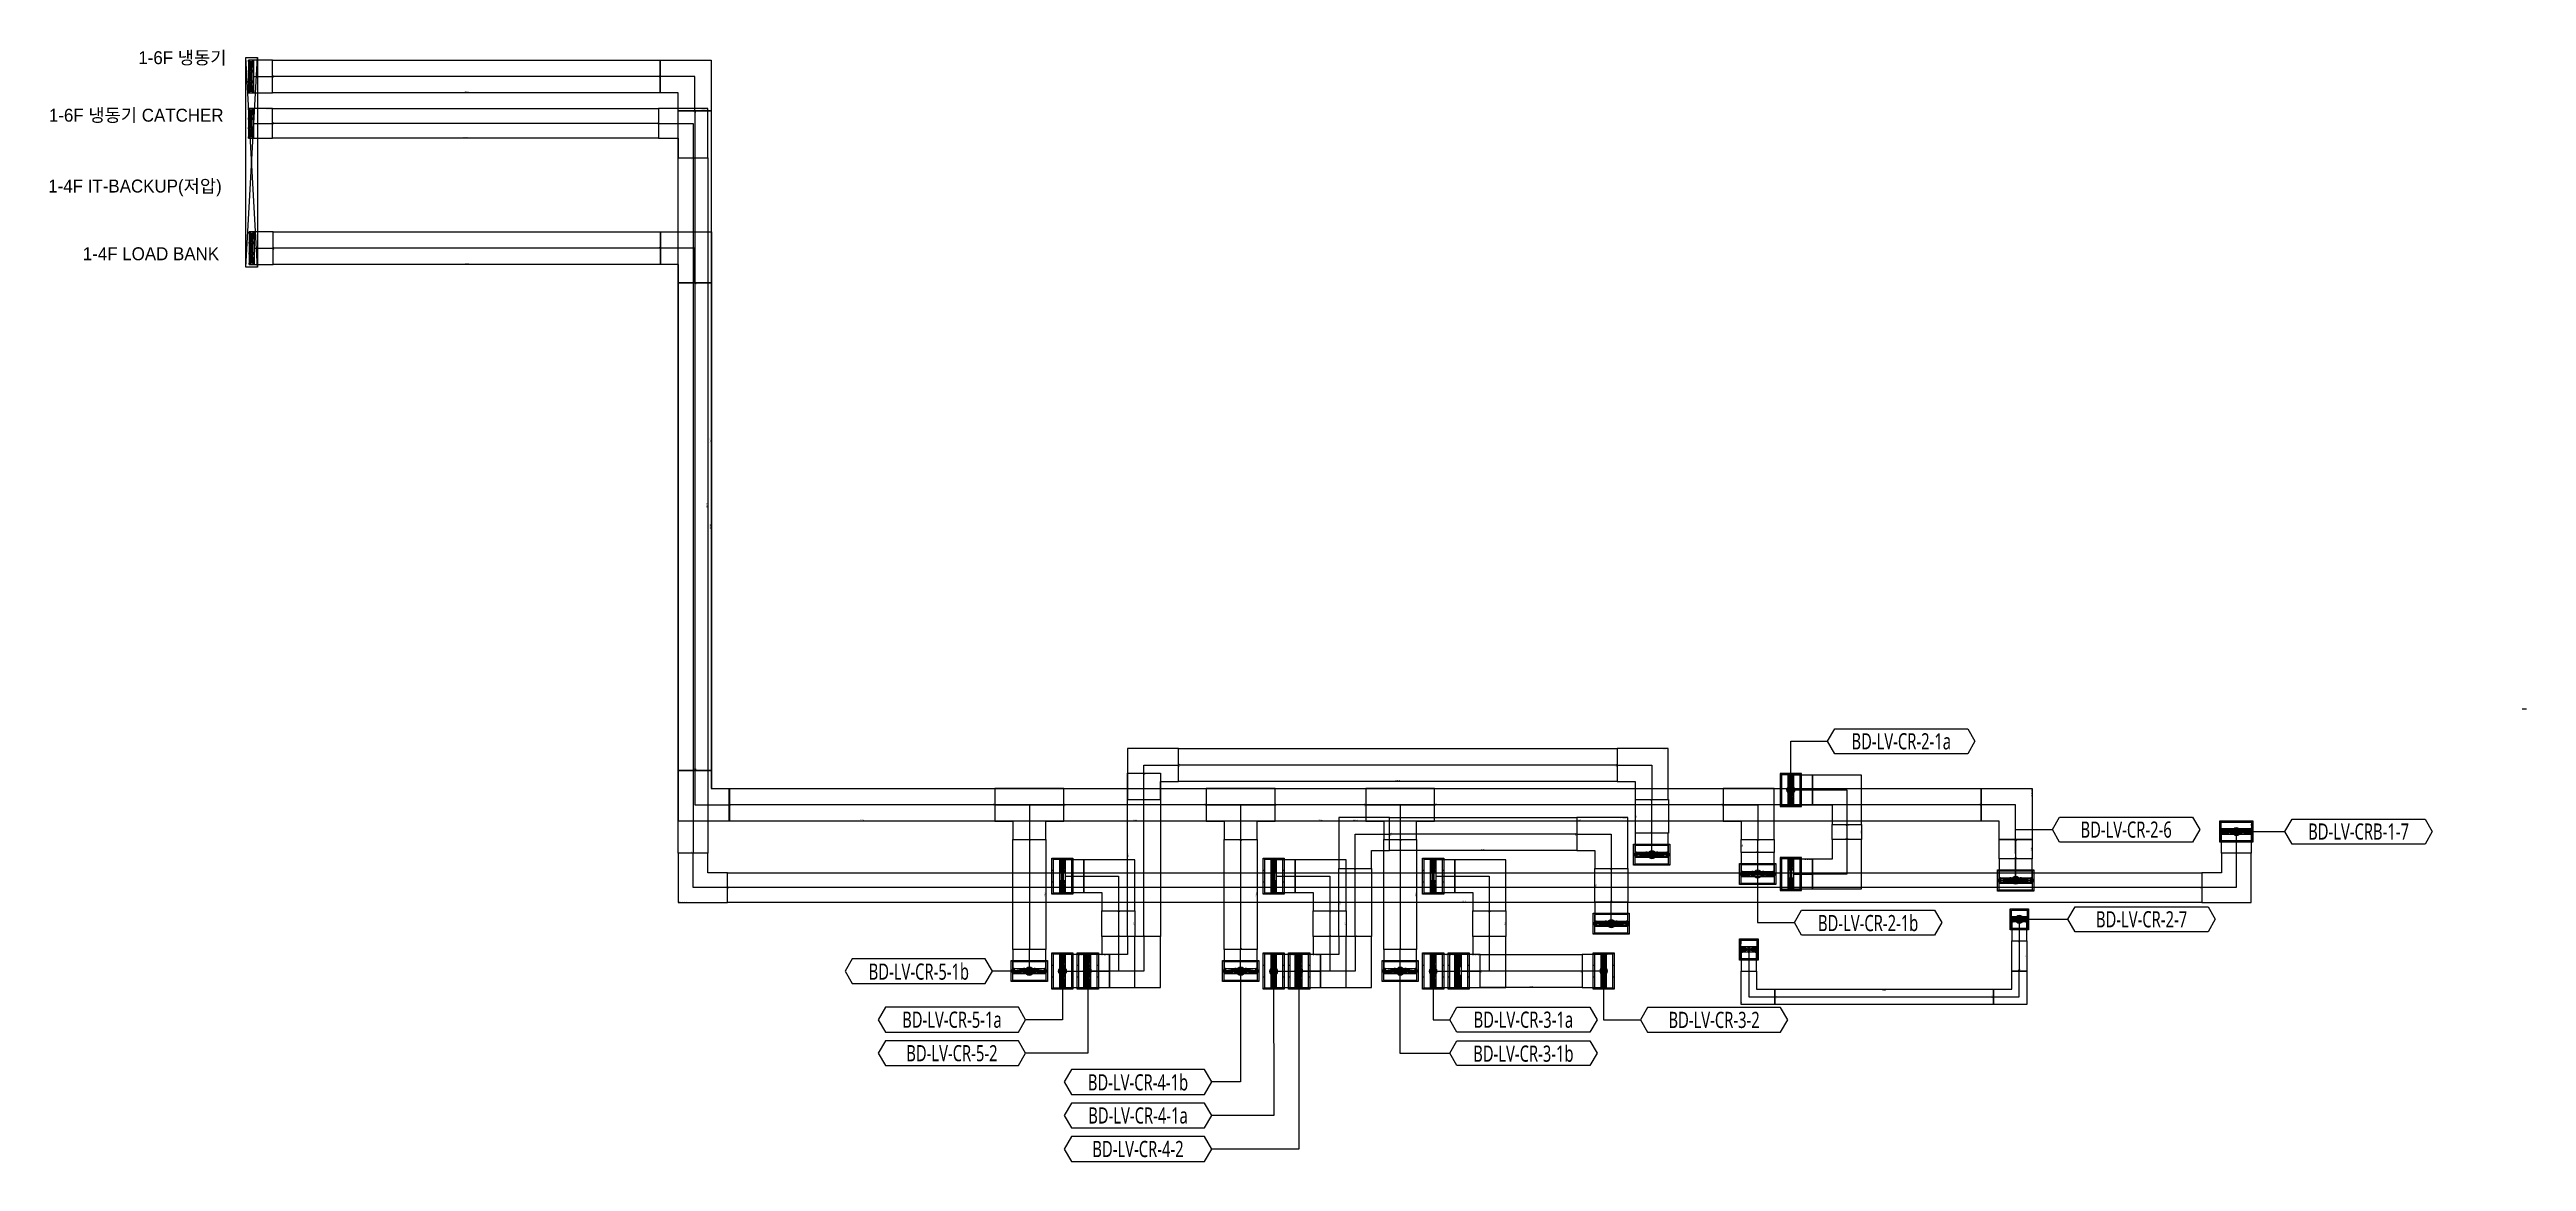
# Model space of a CAD drawing. Header units: millimetres. Extents: x 84228 to 374549, y -351975 to 847575.
# Drawn here: x 88551 to 146004, y 821789 to 847575 of the extents above; entities that cross this region are included whole.
import ezdxf
from ezdxf.enums import TextEntityAlignment as Align

# ---------------------------------------------------------------- set-up
doc = ezdxf.new("R2010")
doc.units = ezdxf.units.MM
doc.header["$LTSCALE"] = 150
doc.layers.get('Defpoints').update_dxf_attribs({"color": 150})
for name, color, linetype in [('-----00 SLAB OPEN-REV', 221, 'Continuous'), ('-----27 Bus Duct_LV_380-220V', 200, 'Continuous'), ('-----27 Bus Duct_LV_380-220V_LOAD BANK', 7, 'Continuous'), ('-----27 Bus Duct_LV_380-220V_UT', 41, 'Continuous'), ('-----27 Bus Duct_LV_380-220V_UT B', 71, 'Continuous'), ('-----99 Cable Schedule', 2, 'Continuous'), ('A-HAT-MATL', 8, 'Continuous')]:
    doc.layers.add(name, color=color, linetype=linetype)
doc.styles.add('DH', font='malgun.ttf')
doc.styles.add('ELEC', font='Dotum.ttf')
doc.styles.get("Standard").update_dxf_attribs({"font": 'Dotum.ttf'})
doc.dimstyles.new('전기통신참고용-치수', dxfattribs={"dimscale": 15, "dimtxt": 2, "dimasz": 0, "dimexe": 0, "dimexo": 0, "dimgap": 0.4, "dimtad": 4, "dimdec": 0, "dimzin": 0, "dimdsep": 46, "dimtxsty": 'Standard', "dimblk": 'NONE', "dimcen": 0, "dimse1": 1, "dimse2": 1, "dimsd1": 1, "dimsd2": 1, "dimclrd": 8, "dimclre": 8, "dimclrt": 8, "dimadec": 0, "dimazin": 0, "dimtfac": 1, "dimtdec": 0, "dimtix": 1, "dimtmove": 2, "dimatfit": 0, "dimldrblk": 'NONE', "dimfxl": 2, "dimtolj": 1, "dimtzin": 0, "dimarcsym": 0})

# ---------------------------------------------------------------- blocks, each defined once
blk = doc.blocks.new('*U69')
at = {"color": 1}
for p, q in [((340, 343), (220, -343)), ((220, 343), (340, -343))]:
    blk.add_line(p, q, dxfattribs=at)
at = {"color": 0}
blk.add_lwpolyline([(-220, -343), (220, -343), (220, 343), (-220, 343)], close=True, dxfattribs=at)
at = {"color": 1}
blk.add_lwpolyline([(220, 0), (-220, 0)], dxfattribs=at)
at = {"color": 0}
blk.add_lwpolyline([(220, -343), (340, -343), (340, 343), (220, 343)], dxfattribs=at)
at = {"color": 1}
for points in [[(220, 123, -0.41421356), (222, 125), (262.8, 125, 0.41421356), (263.8, 126), (263.8, 310, 0.41421356), (262.8, 311), (222, 311, -0.41421356), (220, 313), (220, 343, -0.41421356), (221, 342), (221, 313, 0.41421356), (222, 312), (338, 312, 0.41421356), (339, 313), (339, 342, -0.41421356), (340, 343), (340, 313, -0.41421356), (338, 311), (297.2, 311, 0.41421356), (296.2, 310), (296.2, 126, 0.41421356), (297.2, 125), (338, 125, -0.41421356), (340, 123), (340, 111, -0.41421356), (339, 112), (339, 123, 0.41421356), (338, 124), (222, 124, 0.41421356), (221, 123), (221, 112, -0.41421356), (220, 111), (220, 111), (220, 111), (220, 111)], [(220, -95, -0.41421356), (222, -93), (262.8, -93, 0.41421356), (263.8, -92), (263.8, 92, 0.41421356), (262.8, 93), (222, 93, -0.41421356), (220, 95), (220, 109, -0.41421356), (221, 108), (221, 95, 0.41421356), (222, 94), (338, 94, 0.41421356), (339, 95), (339, 108, -0.41421356), (340, 109), (340, 95, -0.41421356), (338, 93), (297.2, 93, 0.41421356), (296.2, 92), (296.2, -92, 0.41421356), (297.2, -93), (338, -93, -0.41421356), (340, -95), (340, -108, -0.41421356), (339, -107), (339, -95, 0.41421356), (338, -94), (222, -94, 0.41421356), (221, -95), (221, -107, -0.41421356), (220, -108), (220, -108), (220, -108), (220, -108)], [(264.8, 126), (264.8, 310, -0.41421356), (265.8, 311), (294.2, 311, -0.41421356), (295.2, 310), (295.2, 126, -0.41421356), (294.2, 125), (265.8, 125, -0.41421356)], [(264.8, -92), (264.8, 92, -0.41421356), (265.8, 93), (294.2, 93, -0.41421356), (295.2, 92), (295.2, -92, -0.41421356), (294.2, -93), (265.8, -93, -0.41421356)], [(265.8, 127), (265.8, 309, -0.41421356), (266.8, 310), (271.15, 310, -0.41421356), (272.15, 309), (272.15, 127, -0.41421356), (271.15, 126), (266.8, 126, -0.41421356)], [(265.8, -91), (265.8, 91, -0.41421356), (266.8, 92), (271.15, 92, -0.41421356), (272.15, 91), (272.15, -91, -0.41421356), (271.15, -92), (266.8, -92, -0.41421356)], [(273.15, 127), (273.15, 309, -0.41421356), (274.15, 310), (278.5, 310, -0.41421356), (279.5, 309), (279.5, 127, -0.41421356), (278.5, 126), (274.15, 126, -0.41421356)], [(273.15, -91), (273.15, 91, -0.41421356), (274.15, 92), (278.5, 92, -0.41421356), (279.5, 91), (279.5, -91, -0.41421356), (278.5, -92), (274.15, -92, -0.41421356)], [(280.5, 127), (280.5, 309, -0.41421356), (281.5, 310), (285.85, 310, -0.41421356), (286.85, 309), (286.85, 127, -0.41421356), (285.85, 126), (281.5, 126, -0.41421356)], [(280.5, -91), (280.5, 91, -0.41421356), (281.5, 92), (285.85, 92, -0.41421356), (286.85, 91), (286.85, -91, -0.41421356), (285.85, -92), (281.5, -92, -0.41421356)], [(287.85, 127), (287.85, 309, -0.41421356), (288.85, 310), (293.2, 310, -0.41421356), (294.2, 309), (294.2, 127, -0.41421356), (293.2, 126), (288.85, 126, -0.41421356)], [(287.85, -91), (287.85, 91, -0.41421356), (288.85, 92), (293.2, 92, -0.41421356), (294.2, 91), (294.2, -91, -0.41421356), (293.2, -92), (288.85, -92, -0.41421356)], [(220, -313, -0.41421356), (222, -311), (262.8, -311, 0.41421356), (263.8, -310), (263.8, -126, 0.41421356), (262.8, -125), (222, -125, -0.41421356), (220, -123), (220, -110, -0.41421356), (221, -111), (221, -123, 0.41421356), (222, -124), (338, -124, 0.41421356), (339, -123), (339, -111, -0.41421356), (340, -110), (340, -123, -0.41421356), (338, -125), (297.2, -125, 0.41421356), (296.2, -126), (296.2, -310, 0.41421356), (297.2, -311), (338, -311, -0.41421356), (340, -313), (340, -343, -0.41421356), (339, -342), (339, -313, 0.41421356), (338, -312), (222, -312, 0.41421356), (221, -313), (221, -342, -0.41421356), (220, -343), (220, -343), (220, -343), (220, -343)], [(264.8, -310), (264.8, -126, -0.41421356), (265.8, -125), (294.2, -125, -0.41421356), (295.2, -126), (295.2, -310, -0.41421356), (294.2, -311), (265.8, -311, -0.41421356)], [(265.8, -309), (265.8, -127, -0.41421356), (266.8, -126), (271.15, -126, -0.41421356), (272.15, -127), (272.15, -309, -0.41421356), (271.15, -310), (266.8, -310, -0.41421356)], [(273.15, -309), (273.15, -127, -0.41421356), (274.15, -126), (278.5, -126, -0.41421356), (279.5, -127), (279.5, -309, -0.41421356), (278.5, -310), (274.15, -310, -0.41421356)], [(280.5, -309), (280.5, -127, -0.41421356), (281.5, -126), (285.85, -126, -0.41421356), (286.85, -127), (286.85, -309, -0.41421356), (285.85, -310), (281.5, -310, -0.41421356)], [(287.85, -309), (287.85, -127, -0.41421356), (288.85, -126), (293.2, -126, -0.41421356), (294.2, -127), (294.2, -309, -0.41421356), (293.2, -310), (288.85, -310, -0.41421356)]]:
    blk.add_lwpolyline(points, format="xyb", close=True, dxfattribs=at)
at = {"color": 0, "style": 'ELEC'}
blk.add_text('BD ELBOW(VERT)-AL 5000A', height=10, dxfattribs=at).set_placement((-215, -333), align=Align.MIDDLE_LEFT)
blk = doc.blocks.new('*U15')
at = {"color": 0}
blk.add_lwpolyline([(-382, -382), (800, -382), (800, 382), (382, 382), (382, 800), (-382, 800)], close=True, dxfattribs=at)
at = {"color": 1}
blk.add_lwpolyline([(800, 0), (0, 0), (0, 800)], dxfattribs=at)
at = {"color": 0, "style": 'ELEC'}
blk.add_text('BD ELBOW(HORIZ)-AL 6300A', height=10, dxfattribs=at).set_placement((-377, -372), align=Align.MIDDLE_LEFT)
blk = doc.blocks.new('*D462')
at = {"layer": 'Defpoints', "color": 0, "transparency": 16777216}
for p in [(0, 12395), (764, 12395), (764, 12395)]:
    blk.add_point(p, dxfattribs=at)
at = {"color": 0, "transparency": 16777216, "insert": (382, 12374), "char_height": 30, "attachment_point": 5}
blk.add_mtext('\\A1;{\\C0;764}', dxfattribs=at)
blk = doc.blocks.new('_None')
blk = doc.blocks.new('*D463')
at = {"layer": 'Defpoints', "color": 0, "transparency": 16777216}
for p in [(764, 12395), (764, 12395), (764, 1086)]:
    blk.add_point(p, dxfattribs=at)
at = {"color": 0, "transparency": 16777216, "insert": (743, 6740), "char_height": 30, "attachment_point": 5, "rotation": 90}
blk.add_mtext('\\A1;{\\C0;11309}', dxfattribs=at)
blk = doc.blocks.new('*D464')
at = {"layer": 'Defpoints', "color": 0, "transparency": 16777216}
for p in [(0, 1086), (764, 1086), (764, 1086)]:
    blk.add_point(p, dxfattribs=at)
at = {"color": 0, "transparency": 16777216, "insert": (382, 1107), "char_height": 30, "attachment_point": 5}
blk.add_mtext('\\A1;{\\C0;764}', dxfattribs=at)
blk = doc.blocks.new('*D466')
at = {"layer": 'Defpoints', "color": 0, "transparency": 16777216}
for p in [(0, 30485), (764, 30485), (764, 30485)]:
    blk.add_point(p, dxfattribs=at)
at = {"color": 0, "transparency": 16777216, "insert": (382, 30464), "char_height": 30, "attachment_point": 5}
blk.add_mtext('\\A1;{\\C0;764}', dxfattribs=at)
blk = doc.blocks.new('*D467')
at = {"layer": 'Defpoints', "color": 0, "transparency": 16777216}
for p in [(764, 30485), (764, 30485), (764, 1445)]:
    blk.add_point(p, dxfattribs=at)
at = {"color": 0, "transparency": 16777216, "insert": (743, 15965), "char_height": 30, "attachment_point": 5, "rotation": 90}
blk.add_mtext('\\A1;{\\C0;29040}', dxfattribs=at)
blk = doc.blocks.new('*D468')
at = {"layer": 'Defpoints', "color": 0, "transparency": 16777216}
for p in [(0, 1445), (764, 1445), (764, 1445)]:
    blk.add_point(p, dxfattribs=at)
at = {"color": 0, "transparency": 16777216, "insert": (382, 1466), "char_height": 30, "attachment_point": 5}
blk.add_mtext('\\A1;{\\C0;764}', dxfattribs=at)
blk = doc.blocks.new('*U5')
at = {"color": 1}
for p, q in [((60, 382), (-60, -382)), ((-60, 382), (60, -382))]:
    blk.add_line(p, q, dxfattribs=at)
at = {"color": 0}
blk.add_line((0, 420.5), (0, -420.5), dxfattribs=at)
for points in [[(245, -420.5), (-245, -420.5), (-245, 420.5), (245, 420.5)], [(-215, -389.5), (215, -389.5), (215, 389.5), (-215, 389.5)]]:
    blk.add_lwpolyline(points, close=True, dxfattribs=at)
at = {"color": 1}
blk.add_lwpolyline([(60, -382), (-60, -382), (-60, 382), (60, 382)], close=True, dxfattribs=at)
for points in [[(-60, 136, -0.41421356), (-58, 138), (-17.2, 138, 0.41421356), (-16.2, 139), (-16.2, 349, 0.41421356), (-17.2, 350), (-58, 350, -0.41421356), (-60, 352), (-60, 382, -0.41421356), (-59, 381), (-59, 352, 0.41421356), (-58, 351), (58, 351, 0.41421356), (59, 352), (59, 381, -0.41421356), (60, 382), (60, 352, -0.41421356), (58, 350), (17.2, 350, 0.41421356), (16.2, 349), (16.2, 139, 0.41421356), (17.2, 138), (58, 138, -0.41421356), (60, 136), (60, 124, -0.41421356), (59, 125), (59, 136, 0.41421356), (58, 137), (-58, 137, 0.41421356), (-59, 136), (-59, 125, -0.41421356), (-60, 124), (-60, 124), (-60, 124), (-60, 124)], [(-60, -108, -0.41421356), (-58, -106), (-17.2, -106, 0.41421356), (-16.2, -105), (-16.2, 105, 0.41421356), (-17.2, 106), (-58, 106, -0.41421356), (-60, 108), (-60, 122, -0.41421356), (-59, 121), (-59, 108, 0.41421356), (-58, 107), (58, 107, 0.41421356), (59, 108), (59, 121, -0.41421356), (60, 122), (60, 108, -0.41421356), (58, 106), (17.2, 106, 0.41421356), (16.2, 105), (16.2, -105, 0.41421356), (17.2, -106), (58, -106, -0.41421356), (60, -108), (60, -121, -0.41421356), (59, -120), (59, -108, 0.41421356), (58, -107), (-58, -107, 0.41421356), (-59, -108), (-59, -120, -0.41421356), (-60, -121), (-60, -121), (-60, -121), (-60, -121)], [(-15.2, 139), (-15.2, 349, -0.41421356), (-14.2, 350), (14.2, 350, -0.41421356), (15.2, 349), (15.2, 139, -0.41421356), (14.2, 138), (-14.2, 138, -0.41421356)], [(-15.2, -105), (-15.2, 105, -0.41421356), (-14.2, 106), (14.2, 106, -0.41421356), (15.2, 105), (15.2, -105, -0.41421356), (14.2, -106), (-14.2, -106, -0.41421356)], [(-14.2, 140), (-14.2, 348, -0.41421356), (-13.2, 349), (-8.85, 349, -0.41421356), (-7.85, 348), (-7.85, 140, -0.41421356), (-8.85, 139), (-13.2, 139, -0.41421356)], [(-14.2, -104), (-14.2, 104, -0.41421356), (-13.2, 105), (-8.85, 105, -0.41421356), (-7.85, 104), (-7.85, -104, -0.41421356), (-8.85, -105), (-13.2, -105, -0.41421356)], [(-6.85, 140), (-6.85, 348, -0.41421356), (-5.85, 349), (-1.5, 349, -0.41421356), (-0.5, 348), (-0.5, 140, -0.41421356), (-1.5, 139), (-5.85, 139, -0.41421356)], [(-6.85, -104), (-6.85, 104, -0.41421356), (-5.85, 105), (-1.5, 105, -0.41421356), (-0.5, 104), (-0.5, -104, -0.41421356), (-1.5, -105), (-5.85, -105, -0.41421356)], [(0.5, 140), (0.5, 348, -0.41421356), (1.5, 349), (5.85, 349, -0.41421356), (6.85, 348), (6.85, 140, -0.41421356), (5.85, 139), (1.5, 139, -0.41421356)], [(0.5, -104), (0.5, 104, -0.41421356), (1.5, 105), (5.85, 105, -0.41421356), (6.85, 104), (6.85, -104, -0.41421356), (5.85, -105), (1.5, -105, -0.41421356)], [(7.85, 140), (7.85, 348, -0.41421356), (8.85, 349), (13.2, 349, -0.41421356), (14.2, 348), (14.2, 140, -0.41421356), (13.2, 139), (8.85, 139, -0.41421356)], [(7.85, -104), (7.85, 104, -0.41421356), (8.85, 105), (13.2, 105, -0.41421356), (14.2, 104), (14.2, -104, -0.41421356), (13.2, -105), (8.85, -105, -0.41421356)], [(-60, -352, -0.41421356), (-58, -350), (-17.2, -350, 0.41421356), (-16.2, -349), (-16.2, -139, 0.41421356), (-17.2, -138), (-58, -138, -0.41421356), (-60, -136), (-60, -123, -0.41421356), (-59, -124), (-59, -136, 0.41421356), (-58, -137), (58, -137, 0.41421356), (59, -136), (59, -124, -0.41421356), (60, -123), (60, -136, -0.41421356), (58, -138), (17.2, -138, 0.41421356), (16.2, -139), (16.2, -349, 0.41421356), (17.2, -350), (58, -350, -0.41421356), (60, -352), (60, -382, -0.41421356), (59, -381), (59, -352, 0.41421356), (58, -351), (-58, -351, 0.41421356), (-59, -352), (-59, -381, -0.41421356), (-60, -382), (-60, -382), (-60, -382), (-60, -382)], [(-15.2, -349), (-15.2, -139, -0.41421356), (-14.2, -138), (14.2, -138, -0.41421356), (15.2, -139), (15.2, -349, -0.41421356), (14.2, -350), (-14.2, -350, -0.41421356)], [(-14.2, -348), (-14.2, -140, -0.41421356), (-13.2, -139), (-8.85, -139, -0.41421356), (-7.85, -140), (-7.85, -348, -0.41421356), (-8.85, -349), (-13.2, -349, -0.41421356)], [(-6.85, -348), (-6.85, -140, -0.41421356), (-5.85, -139), (-1.5, -139, -0.41421356), (-0.5, -140), (-0.5, -348, -0.41421356), (-1.5, -349), (-5.85, -349, -0.41421356)], [(0.5, -348), (0.5, -140, -0.41421356), (1.5, -139), (5.85, -139, -0.41421356), (6.85, -140), (6.85, -348, -0.41421356), (5.85, -349), (1.5, -349, -0.41421356)], [(7.85, -348), (7.85, -140, -0.41421356), (8.85, -139), (13.2, -139, -0.41421356), (14.2, -140), (14.2, -348, -0.41421356), (13.2, -349), (8.85, -349, -0.41421356)]]:
    blk.add_lwpolyline(points, format="xyb", close=True, dxfattribs=at)
at = {"color": 0}
for centre in [(-230, 405), (-230, 135), (-25, 405), (25, 405), (230, 405), (230, 135), (-230, -135), (-230, -405), (-25, -405), (25, -405), (230, -135), (230, -405)]:
    blk.add_circle(centre, 6, dxfattribs=at)
at = {"color": 0, "style": 'ELEC'}
blk.add_text('BD Flanged End-AL 6300A', height=10, dxfattribs=at).set_placement((-210, -379.5), align=Align.MIDDLE_LEFT)
blk = doc.blocks.new('*U7')
at = {"color": 1}
for p, q in [((340, 382), (220, -382)), ((220, 382), (340, -382))]:
    blk.add_line(p, q, dxfattribs=at)
at = {"color": 0}
blk.add_lwpolyline([(-220, -382), (220, -382), (220, 382), (-220, 382)], close=True, dxfattribs=at)
at = {"color": 1}
blk.add_lwpolyline([(220, 0), (-220, 0)], dxfattribs=at)
at = {"color": 0}
blk.add_lwpolyline([(220, -382), (340, -382), (340, 382), (220, 382)], dxfattribs=at)
at = {"color": 1}
for points in [[(220, 136, -0.41421356), (222, 138), (262.8, 138, 0.41421356), (263.8, 139), (263.8, 349, 0.41421356), (262.8, 350), (222, 350, -0.41421356), (220, 352), (220, 382, -0.41421356), (221, 381), (221, 352, 0.41421356), (222, 351), (338, 351, 0.41421356), (339, 352), (339, 381, -0.41421356), (340, 382), (340, 352, -0.41421356), (338, 350), (297.2, 350, 0.41421356), (296.2, 349), (296.2, 139, 0.41421356), (297.2, 138), (338, 138, -0.41421356), (340, 136), (340, 124, -0.41421356), (339, 125), (339, 136, 0.41421356), (338, 137), (222, 137, 0.41421356), (221, 136), (221, 125, -0.41421356), (220, 124), (220, 124), (220, 124), (220, 124)], [(220, -108, -0.41421356), (222, -106), (262.8, -106, 0.41421356), (263.8, -105), (263.8, 105, 0.41421356), (262.8, 106), (222, 106, -0.41421356), (220, 108), (220, 122, -0.41421356), (221, 121), (221, 108, 0.41421356), (222, 107), (338, 107, 0.41421356), (339, 108), (339, 121, -0.41421356), (340, 122), (340, 108, -0.41421356), (338, 106), (297.2, 106, 0.41421356), (296.2, 105), (296.2, -105, 0.41421356), (297.2, -106), (338, -106, -0.41421356), (340, -108), (340, -121, -0.41421356), (339, -120), (339, -108, 0.41421356), (338, -107), (222, -107, 0.41421356), (221, -108), (221, -120, -0.41421356), (220, -121), (220, -121), (220, -121), (220, -121)], [(264.8, 139), (264.8, 349, -0.41421356), (265.8, 350), (294.2, 350, -0.41421356), (295.2, 349), (295.2, 139, -0.41421356), (294.2, 138), (265.8, 138, -0.41421356)], [(264.8, -105), (264.8, 105, -0.41421356), (265.8, 106), (294.2, 106, -0.41421356), (295.2, 105), (295.2, -105, -0.41421356), (294.2, -106), (265.8, -106, -0.41421356)], [(265.8, 140), (265.8, 348, -0.41421356), (266.8, 349), (271.15, 349, -0.41421356), (272.15, 348), (272.15, 140, -0.41421356), (271.15, 139), (266.8, 139, -0.41421356)], [(265.8, -104), (265.8, 104, -0.41421356), (266.8, 105), (271.15, 105, -0.41421356), (272.15, 104), (272.15, -104, -0.41421356), (271.15, -105), (266.8, -105, -0.41421356)], [(273.15, 140), (273.15, 348, -0.41421356), (274.15, 349), (278.5, 349, -0.41421356), (279.5, 348), (279.5, 140, -0.41421356), (278.5, 139), (274.15, 139, -0.41421356)], [(273.15, -104), (273.15, 104, -0.41421356), (274.15, 105), (278.5, 105, -0.41421356), (279.5, 104), (279.5, -104, -0.41421356), (278.5, -105), (274.15, -105, -0.41421356)], [(280.5, 140), (280.5, 348, -0.41421356), (281.5, 349), (285.85, 349, -0.41421356), (286.85, 348), (286.85, 140, -0.41421356), (285.85, 139), (281.5, 139, -0.41421356)], [(280.5, -104), (280.5, 104, -0.41421356), (281.5, 105), (285.85, 105, -0.41421356), (286.85, 104), (286.85, -104, -0.41421356), (285.85, -105), (281.5, -105, -0.41421356)], [(287.85, 140), (287.85, 348, -0.41421356), (288.85, 349), (293.2, 349, -0.41421356), (294.2, 348), (294.2, 140, -0.41421356), (293.2, 139), (288.85, 139, -0.41421356)], [(287.85, -104), (287.85, 104, -0.41421356), (288.85, 105), (293.2, 105, -0.41421356), (294.2, 104), (294.2, -104, -0.41421356), (293.2, -105), (288.85, -105, -0.41421356)], [(220, -352, -0.41421356), (222, -350), (262.8, -350, 0.41421356), (263.8, -349), (263.8, -139, 0.41421356), (262.8, -138), (222, -138, -0.41421356), (220, -136), (220, -123, -0.41421356), (221, -124), (221, -136, 0.41421356), (222, -137), (338, -137, 0.41421356), (339, -136), (339, -124, -0.41421356), (340, -123), (340, -136, -0.41421356), (338, -138), (297.2, -138, 0.41421356), (296.2, -139), (296.2, -349, 0.41421356), (297.2, -350), (338, -350, -0.41421356), (340, -352), (340, -382, -0.41421356), (339, -381), (339, -352, 0.41421356), (338, -351), (222, -351, 0.41421356), (221, -352), (221, -381, -0.41421356), (220, -382), (220, -382), (220, -382), (220, -382)], [(264.8, -349), (264.8, -139, -0.41421356), (265.8, -138), (294.2, -138, -0.41421356), (295.2, -139), (295.2, -349, -0.41421356), (294.2, -350), (265.8, -350, -0.41421356)], [(265.8, -348), (265.8, -140, -0.41421356), (266.8, -139), (271.15, -139, -0.41421356), (272.15, -140), (272.15, -348, -0.41421356), (271.15, -349), (266.8, -349, -0.41421356)], [(273.15, -348), (273.15, -140, -0.41421356), (274.15, -139), (278.5, -139, -0.41421356), (279.5, -140), (279.5, -348, -0.41421356), (278.5, -349), (274.15, -349, -0.41421356)], [(280.5, -348), (280.5, -140, -0.41421356), (281.5, -139), (285.85, -139, -0.41421356), (286.85, -140), (286.85, -348, -0.41421356), (285.85, -349), (281.5, -349, -0.41421356)], [(287.85, -348), (287.85, -140, -0.41421356), (288.85, -139), (293.2, -139, -0.41421356), (294.2, -140), (294.2, -348, -0.41421356), (293.2, -349), (288.85, -349, -0.41421356)]]:
    blk.add_lwpolyline(points, format="xyb", close=True, dxfattribs=at)
at = {"color": 0, "style": 'ELEC'}
blk.add_text('BD ELBOW(VERT)-AL 6300A', height=10, dxfattribs=at).set_placement((-215, -372), align=Align.MIDDLE_LEFT)
blk = doc.blocks.new('*D470')
at = {"layer": 'Defpoints', "color": 0, "transparency": 16777216}
for p in [(0, 1677), (764, 1677), (764, 1677)]:
    blk.add_point(p, dxfattribs=at)
at = {"color": 0, "transparency": 16777216, "insert": (382, 1656), "char_height": 30, "attachment_point": 5}
blk.add_mtext('\\A1;{\\C0;764}', dxfattribs=at)
blk = doc.blocks.new('*D471')
at = {"layer": 'Defpoints', "color": 0, "transparency": 16777216}
for p in [(764, 1677), (764, 1677), (764, 1223)]:
    blk.add_point(p, dxfattribs=at)
at = {"color": 0, "transparency": 16777216, "insert": (743, 1450), "char_height": 30, "attachment_point": 5, "rotation": 90}
blk.add_mtext('\\A1;{\\C0;454}', dxfattribs=at)
blk = doc.blocks.new('*D472')
at = {"layer": 'Defpoints', "color": 0, "transparency": 16777216}
for p in [(0, 1223), (764, 1223), (764, 1223)]:
    blk.add_point(p, dxfattribs=at)
at = {"color": 0, "transparency": 16777216, "insert": (382, 1244), "char_height": 30, "attachment_point": 5}
blk.add_mtext('\\A1;{\\C0;764}', dxfattribs=at)
blk = doc.blocks.new('*U63')
at = {"color": 1}
for p, q in [((60, 176), (-60, -176)), ((-60, 176), (60, -176))]:
    blk.add_line(p, q, dxfattribs=at)
at = {"color": 0}
blk.add_line((0, 214.5), (0, -214.5), dxfattribs=at)
for points in [[(245, -214.5), (-245, -214.5), (-245, 214.5), (245, 214.5)], [(215, -183.5), (-215, -183.5), (-215, 183.5), (215, 183.5)]]:
    blk.add_lwpolyline(points, close=True, dxfattribs=at)
at = {"color": 1}
blk.add_lwpolyline([(60, -176), (-60, -176), (-60, 176), (60, 176)], close=True, dxfattribs=at)
for points in [[(-60, 14, -0.41421356), (-58, 16), (-17.2, 16, 0.41421356), (-16.2, 17), (-16.2, 143, 0.41421356), (-17.2, 144), (-58, 144, -0.41421356), (-60, 146), (-60, 176, -0.41421356), (-59, 175), (-59, 146, 0.41421356), (-58, 145), (58, 145, 0.41421356), (59, 146), (59, 175, -0.41421356), (60, 176), (60, 146, -0.41421356), (58, 144), (17.2, 144, 0.41421356), (16.2, 143), (16.2, 17, 0.41421356), (17.2, 16), (58, 16, -0.41421356), (60, 14), (60, 2, -0.41421356), (59, 3), (59, 14, 0.41421356), (58, 15), (-58, 15, 0.41421356), (-59, 14), (-59, 3, -0.41421356), (-60, 2), (-60, 2), (-60, 2), (-60, 2)], [(-60, -146, -0.41421356), (-58, -144), (-17.2, -144, 0.41421356), (-16.2, -143), (-16.2, -17, 0.41421356), (-17.2, -16), (-58, -16, -0.41421356), (-60, -14), (-60, 0, -0.41421356), (-59, -1), (-59, -14, 0.41421356), (-58, -15), (58, -15, 0.41421356), (59, -14), (59, -1, -0.41421356), (60, 0), (60, -14, -0.41421356), (58, -16), (17.2, -16, 0.41421356), (16.2, -17), (16.2, -143, 0.41421356), (17.2, -144), (58, -144, -0.41421356), (60, -146), (60, -176, -0.41421356), (59, -175), (59, -146, 0.41421356), (58, -145), (-58, -145, 0.41421356), (-59, -146), (-59, -175, -0.41421356), (-60, -176), (-60, -176), (-60, -176), (-60, -176)], [(-15.2, 17), (-15.2, 143, -0.41421356), (-14.2, 144), (14.2, 144, -0.41421356), (15.2, 143), (15.2, 17, -0.41421356), (14.2, 16), (-14.2, 16, -0.41421356)], [(-14.2, 18), (-14.2, 142, -0.41421356), (-13.2, 143), (-8.85, 143, -0.41421356), (-7.85, 142), (-7.85, 18, -0.41421356), (-8.85, 17), (-13.2, 17, -0.41421356)], [(-6.85, 18), (-6.85, 142, -0.41421356), (-5.85, 143), (-1.5, 143, -0.41421356), (-0.5, 142), (-0.5, 18, -0.41421356), (-1.5, 17), (-5.85, 17, -0.41421356)], [(0.5, 18), (0.5, 142, -0.41421356), (1.5, 143), (5.85, 143, -0.41421356), (6.85, 142), (6.85, 18, -0.41421356), (5.85, 17), (1.5, 17, -0.41421356)], [(7.85, 18), (7.85, 142, -0.41421356), (8.85, 143), (13.2, 143, -0.41421356), (14.2, 142), (14.2, 18, -0.41421356), (13.2, 17), (8.85, 17, -0.41421356)], [(-15.2, -143), (-15.2, -17, -0.41421356), (-14.2, -16), (14.2, -16, -0.41421356), (15.2, -17), (15.2, -143, -0.41421356), (14.2, -144), (-14.2, -144, -0.41421356)], [(-14.2, -142), (-14.2, -18, -0.41421356), (-13.2, -17), (-8.85, -17, -0.41421356), (-7.85, -18), (-7.85, -142, -0.41421356), (-8.85, -143), (-13.2, -143, -0.41421356)], [(-6.85, -142), (-6.85, -18, -0.41421356), (-5.85, -17), (-1.5, -17, -0.41421356), (-0.5, -18), (-0.5, -142, -0.41421356), (-1.5, -143), (-5.85, -143, -0.41421356)], [(0.5, -142), (0.5, -18, -0.41421356), (1.5, -17), (5.85, -17, -0.41421356), (6.85, -18), (6.85, -142, -0.41421356), (5.85, -143), (1.5, -143, -0.41421356)], [(7.85, -142), (7.85, -18, -0.41421356), (8.85, -17), (13.2, -17, -0.41421356), (14.2, -18), (14.2, -142, -0.41421356), (13.2, -143), (8.85, -143, -0.41421356)]]:
    blk.add_lwpolyline(points, format="xyb", close=True, dxfattribs=at)
at = {"color": 0}
for centre in [(-230, 199), (-230, 0), (-25, 199), (25, 199), (230, 199), (230, 0), (-230, -199), (-25, -199), (25, -199), (230, -199)]:
    blk.add_circle(centre, 5, dxfattribs=at)
at = {"color": 0, "style": 'ELEC'}
blk.add_text('BD Flanged End-AL 2500A', height=10, dxfattribs=at).set_placement((-210, -173.5), align=Align.MIDDLE_LEFT)
blk = doc.blocks.new('*U64')
at = {"color": 1}
for p, q in [((340, 176), (220, -176)), ((220, 176), (340, -176))]:
    blk.add_line(p, q, dxfattribs=at)
at = {"color": 0}
blk.add_lwpolyline([(-220, -176), (220, -176), (220, 176), (-220, 176)], close=True, dxfattribs=at)
at = {"color": 1}
blk.add_lwpolyline([(220, 0), (-220, 0)], dxfattribs=at)
at = {"color": 0}
blk.add_lwpolyline([(220, -176), (340, -176), (340, 176), (220, 176)], dxfattribs=at)
at = {"color": 1}
for points in [[(220, 14, -0.41421356), (222, 16), (262.8, 16, 0.41421356), (263.8, 17), (263.8, 143, 0.41421356), (262.8, 144), (222, 144, -0.41421356), (220, 146), (220, 176, -0.41421356), (221, 175), (221, 146, 0.41421356), (222, 145), (338, 145, 0.41421356), (339, 146), (339, 175, -0.41421356), (340, 176), (340, 146, -0.41421356), (338, 144), (297.2, 144, 0.41421356), (296.2, 143), (296.2, 17, 0.41421356), (297.2, 16), (338, 16, -0.41421356), (340, 14), (340, 2, -0.41421356), (339, 3), (339, 14, 0.41421356), (338, 15), (222, 15, 0.41421356), (221, 14), (221, 3, -0.41421356), (220, 2), (220, 2), (220, 2), (220, 2)], [(220, -146, -0.41421356), (222, -144), (262.8, -144, 0.41421356), (263.8, -143), (263.8, -17, 0.41421356), (262.8, -16), (222, -16, -0.41421356), (220, -14), (220, 0, -0.41421356), (221, -1), (221, -14, 0.41421356), (222, -15), (338, -15, 0.41421356), (339, -14), (339, -1, -0.41421356), (340, 0), (340, -14, -0.41421356), (338, -16), (297.2, -16, 0.41421356), (296.2, -17), (296.2, -143, 0.41421356), (297.2, -144), (338, -144, -0.41421356), (340, -146), (340, -176, -0.41421356), (339, -175), (339, -146, 0.41421356), (338, -145), (222, -145, 0.41421356), (221, -146), (221, -175, -0.41421356), (220, -176), (220, -176), (220, -176), (220, -176)], [(264.8, 17), (264.8, 143, -0.41421356), (265.8, 144), (294.2, 144, -0.41421356), (295.2, 143), (295.2, 17, -0.41421356), (294.2, 16), (265.8, 16, -0.41421356)], [(265.8, 18), (265.8, 142, -0.41421356), (266.8, 143), (271.15, 143, -0.41421356), (272.15, 142), (272.15, 18, -0.41421356), (271.15, 17), (266.8, 17, -0.41421356)], [(273.15, 18), (273.15, 142, -0.41421356), (274.15, 143), (278.5, 143, -0.41421356), (279.5, 142), (279.5, 18, -0.41421356), (278.5, 17), (274.15, 17, -0.41421356)], [(280.5, 18), (280.5, 142, -0.41421356), (281.5, 143), (285.85, 143, -0.41421356), (286.85, 142), (286.85, 18, -0.41421356), (285.85, 17), (281.5, 17, -0.41421356)], [(287.85, 18), (287.85, 142, -0.41421356), (288.85, 143), (293.2, 143, -0.41421356), (294.2, 142), (294.2, 18, -0.41421356), (293.2, 17), (288.85, 17, -0.41421356)], [(264.8, -143), (264.8, -17, -0.41421356), (265.8, -16), (294.2, -16, -0.41421356), (295.2, -17), (295.2, -143, -0.41421356), (294.2, -144), (265.8, -144, -0.41421356)], [(265.8, -142), (265.8, -18, -0.41421356), (266.8, -17), (271.15, -17, -0.41421356), (272.15, -18), (272.15, -142, -0.41421356), (271.15, -143), (266.8, -143, -0.41421356)], [(273.15, -142), (273.15, -18, -0.41421356), (274.15, -17), (278.5, -17, -0.41421356), (279.5, -18), (279.5, -142, -0.41421356), (278.5, -143), (274.15, -143, -0.41421356)], [(280.5, -142), (280.5, -18, -0.41421356), (281.5, -17), (285.85, -17, -0.41421356), (286.85, -18), (286.85, -142, -0.41421356), (285.85, -143), (281.5, -143, -0.41421356)], [(287.85, -142), (287.85, -18, -0.41421356), (288.85, -17), (293.2, -17, -0.41421356), (294.2, -18), (294.2, -142, -0.41421356), (293.2, -143), (288.85, -143, -0.41421356)]]:
    blk.add_lwpolyline(points, format="xyb", close=True, dxfattribs=at)
at = {"color": 0, "style": 'ELEC'}
blk.add_text('BD ELBOW(VERT)-AL 2500A', height=10, dxfattribs=at).set_placement((-215, -166), align=Align.MIDDLE_LEFT)
blk = doc.blocks.new('*D554')
at = {"layer": 'Defpoints', "color": 0, "transparency": 16777216}
for p in [(0, 62), (352, 62), (352, 62)]:
    blk.add_point(p, dxfattribs=at)
at = {"color": 0, "transparency": 16777216, "insert": (176, 41), "char_height": 30, "attachment_point": 5}
blk.add_mtext('\\A1;{\\C0;352}', dxfattribs=at)
blk = doc.blocks.new('*D555')
at = {"layer": 'Defpoints', "color": 0, "transparency": 16777216}
for p in [(352, 62), (352, 62), (352, -638)]:
    blk.add_point(p, dxfattribs=at)
at = {"color": 0, "transparency": 16777216, "insert": (331, -288), "char_height": 30, "attachment_point": 5, "rotation": 90}
blk.add_mtext('\\A1;{\\C0;700}', dxfattribs=at)
blk = doc.blocks.new('*D556')
at = {"layer": 'Defpoints', "color": 0, "transparency": 16777216}
for p in [(0, -638), (352, -638), (352, -638)]:
    blk.add_point(p, dxfattribs=at)
at = {"color": 0, "transparency": 16777216, "insert": (176, -617), "char_height": 30, "attachment_point": 5}
blk.add_mtext('\\A1;{\\C0;352}', dxfattribs=at)
blk = doc.blocks.new('*U65')
at = {"color": 0}
blk.add_lwpolyline([(-176, -176), (600, -176), (600, 176), (176, 176), (176, 600), (-176, 600)], close=True, dxfattribs=at)
at = {"color": 1}
blk.add_lwpolyline([(600, 0), (0, 0), (0, 600)], dxfattribs=at)
at = {"color": 0, "style": 'ELEC'}
blk.add_text('BD ELBOW(HORIZ)-AL 2500A', height=10, dxfattribs=at).set_placement((-171, -166), align=Align.MIDDLE_LEFT)
blk = doc.blocks.new('*D111')
at = {"layer": 'Defpoints', "color": 0, "transparency": 16777216}
for p in [(0, 11792), (764, 11792), (764, 11792)]:
    blk.add_point(p, dxfattribs=at)
at = {"color": 0, "transparency": 16777216, "insert": (382, 11771), "char_height": 30, "attachment_point": 5}
blk.add_mtext('\\A1;{\\C0;764}', dxfattribs=at)
blk = doc.blocks.new('*D112')
at = {"layer": 'Defpoints', "color": 0, "transparency": 16777216}
for p in [(764, 11792), (764, 11792), (764, 2800)]:
    blk.add_point(p, dxfattribs=at)
at = {"color": 0, "transparency": 16777216, "insert": (743, 7296), "char_height": 30, "attachment_point": 5, "rotation": 90}
blk.add_mtext('\\A1;{\\C0;8992}', dxfattribs=at)
blk = doc.blocks.new('*D113')
at = {"layer": 'Defpoints', "color": 0, "transparency": 16777216}
for p in [(0, 2800), (764, 2800), (764, 2800)]:
    blk.add_point(p, dxfattribs=at)
at = {"color": 0, "transparency": 16777216, "insert": (382, 2821), "char_height": 30, "attachment_point": 5}
blk.add_mtext('\\A1;{\\C0;764}', dxfattribs=at)
blk = doc.blocks.new('*D107')
at = {"layer": 'Defpoints', "color": 0, "transparency": 16777216}
for p in [(0, 11670), (764, 11670), (764, 11670)]:
    blk.add_point(p, dxfattribs=at)
at = {"color": 0, "transparency": 16777216, "insert": (382, 11649), "char_height": 30, "attachment_point": 5}
blk.add_mtext('\\A1;{\\C0;764}', dxfattribs=at)
blk = doc.blocks.new('*D108')
at = {"layer": 'Defpoints', "color": 0, "transparency": 16777216}
for p in [(764, 11670), (764, 11670), (764, -3621)]:
    blk.add_point(p, dxfattribs=at)
at = {"color": 0, "transparency": 16777216, "insert": (743, 4024), "char_height": 30, "attachment_point": 5, "rotation": 90}
blk.add_mtext('\\A1;{\\C0;15291}', dxfattribs=at)
blk = doc.blocks.new('*D109')
at = {"layer": 'Defpoints', "color": 0, "transparency": 16777216}
for p in [(0, -3621), (764, -3621), (764, -3621)]:
    blk.add_point(p, dxfattribs=at)
at = {"color": 0, "transparency": 16777216, "insert": (382, -3600), "char_height": 30, "attachment_point": 5}
blk.add_mtext('\\A1;{\\C0;764}', dxfattribs=at)
blk = doc.blocks.new('*D662')
at = {"layer": 'Defpoints', "color": 0, "transparency": 16777216}
for p in [(0, 8964), (764, 8964), (764, 8964)]:
    blk.add_point(p, dxfattribs=at)
at = {"color": 0, "transparency": 16777216, "insert": (382, 8942), "char_height": 30, "attachment_point": 5}
blk.add_mtext('\\A1;{\\C0;764}', dxfattribs=at)
blk = doc.blocks.new('*D663')
at = {"layer": 'Defpoints', "color": 0, "transparency": 16777216}
for p in [(764, 8964), (764, 8964), (764, 2800)]:
    blk.add_point(p, dxfattribs=at)
at = {"color": 0, "transparency": 16777216, "insert": (743, 5882), "char_height": 30, "attachment_point": 5, "rotation": 90}
blk.add_mtext('\\A1;{\\C0;6164}', dxfattribs=at)
blk = doc.blocks.new('*D664')
at = {"layer": 'Defpoints', "color": 0, "transparency": 16777216}
for p in [(0, 2800), (764, 2800), (764, 2800)]:
    blk.add_point(p, dxfattribs=at)
at = {"color": 0, "transparency": 16777216, "insert": (382, 2821), "char_height": 30, "attachment_point": 5}
blk.add_mtext('\\A1;{\\C0;764}', dxfattribs=at)
blk = doc.blocks.new('*D646')
at = {"layer": 'Defpoints', "color": 0, "transparency": 16777216}
for p in [(0, 7699), (764, 7699), (764, 7699)]:
    blk.add_point(p, dxfattribs=at)
at = {"color": 0, "transparency": 16777216, "insert": (382, 7678), "char_height": 30, "attachment_point": 5}
blk.add_mtext('\\A1;{\\C0;764}', dxfattribs=at)
blk = doc.blocks.new('*D647')
at = {"layer": 'Defpoints', "color": 0, "transparency": 16777216}
for p in [(764, 7699), (764, 7699), (764, 5145)]:
    blk.add_point(p, dxfattribs=at)
at = {"color": 0, "transparency": 16777216, "insert": (743, 6422), "char_height": 30, "attachment_point": 5, "rotation": 90}
blk.add_mtext('\\A1;{\\C0;2554}', dxfattribs=at)
blk = doc.blocks.new('*D648')
at = {"layer": 'Defpoints', "color": 0, "transparency": 16777216}
for p in [(0, 5145), (764, 5145), (764, 5145)]:
    blk.add_point(p, dxfattribs=at)
at = {"color": 0, "transparency": 16777216, "insert": (382, 5166), "char_height": 30, "attachment_point": 5}
blk.add_mtext('\\A1;{\\C0;764}', dxfattribs=at)
blk = doc.blocks.new('*D642')
at = {"layer": 'Defpoints', "color": 0, "transparency": 16777216}
for p in [(0, 9746), (764, 9746), (764, 9746)]:
    blk.add_point(p, dxfattribs=at)
at = {"color": 0, "transparency": 16777216, "insert": (382, 9724), "char_height": 30, "attachment_point": 5}
blk.add_mtext('\\A1;{\\C0;764}', dxfattribs=at)
blk = doc.blocks.new('*D643')
at = {"layer": 'Defpoints', "color": 0, "transparency": 16777216}
for p in [(764, 9746), (764, 9746), (764, 9442)]:
    blk.add_point(p, dxfattribs=at)
at = {"color": 0, "transparency": 16777216, "insert": (743, 9594), "char_height": 30, "attachment_point": 5, "rotation": 90}
blk.add_mtext('\\A1;{\\C0;304}', dxfattribs=at)
blk = doc.blocks.new('*D644')
at = {"layer": 'Defpoints', "color": 0, "transparency": 16777216}
for p in [(0, 9442), (764, 9442), (764, 9442)]:
    blk.add_point(p, dxfattribs=at)
at = {"color": 0, "transparency": 16777216, "insert": (382, 9463), "char_height": 30, "attachment_point": 5}
blk.add_mtext('\\A1;{\\C0;764}', dxfattribs=at)
blk = doc.blocks.new('*D117')
at = {"layer": 'Defpoints', "color": 0, "transparency": 16777216}
for p in [(0, 9793), (686, 9793), (686, 9793)]:
    blk.add_point(p, dxfattribs=at)
at = {"color": 0, "transparency": 16777216, "insert": (343, 9772), "char_height": 30, "attachment_point": 5}
blk.add_mtext('\\A1;{\\C0;686}', dxfattribs=at)
blk = doc.blocks.new('*D118')
at = {"layer": 'Defpoints', "color": 0, "transparency": 16777216}
for p in [(686, 9793), (686, 9793), (686, 840)]:
    blk.add_point(p, dxfattribs=at)
at = {"color": 0, "transparency": 16777216, "insert": (665, 5316), "char_height": 30, "attachment_point": 5, "rotation": 90}
blk.add_mtext('\\A1;{\\C0;8953}', dxfattribs=at)
blk = doc.blocks.new('*D119')
at = {"layer": 'Defpoints', "color": 0, "transparency": 16777216}
for p in [(0, 840), (686, 840), (686, 840)]:
    blk.add_point(p, dxfattribs=at)
at = {"color": 0, "transparency": 16777216, "insert": (343, 861), "char_height": 30, "attachment_point": 5}
blk.add_mtext('\\A1;{\\C0;686}', dxfattribs=at)
blk = doc.blocks.new('*U74')
at = {"color": 0}
blk.add_lwpolyline([(-343, -343), (800, -343), (800, 343), (343, 343), (343, 800), (-343, 800)], close=True, dxfattribs=at)
at = {"color": 1}
blk.add_lwpolyline([(800, 0), (0, 0), (0, 800)], dxfattribs=at)
at = {"color": 0, "style": 'ELEC'}
blk.add_text('BD ELBOW(HORIZ)-AL 5000A', height=10, dxfattribs=at).set_placement((-338, -333), align=Align.MIDDLE_LEFT)
blk = doc.blocks.new('*U79')
at = {"color": 1}
for p, q in [((60, 343), (-60, -343)), ((-60, 343), (60, -343))]:
    blk.add_line(p, q, dxfattribs=at)
at = {"color": 0}
blk.add_line((0, 381.5), (0, -381.5), dxfattribs=at)
for points in [[(-245, -381.5), (245, -381.5), (245, 381.5), (-245, 381.5)], [(-215, -350.5), (215, -350.5), (215, 350.5), (-215, 350.5)]]:
    blk.add_lwpolyline(points, close=True, dxfattribs=at)
at = {"color": 1}
blk.add_lwpolyline([(60, -343), (-60, -343), (-60, 343), (60, 343)], close=True, dxfattribs=at)
for points in [[(-60, 123, -0.41421356), (-58, 125), (-17.2, 125, 0.41421356), (-16.2, 126), (-16.2, 310, 0.41421356), (-17.2, 311), (-58, 311, -0.41421356), (-60, 313), (-60, 343, -0.41421356), (-59, 342), (-59, 313, 0.41421356), (-58, 312), (58, 312, 0.41421356), (59, 313), (59, 342, -0.41421356), (60, 343), (60, 313, -0.41421356), (58, 311), (17.2, 311, 0.41421356), (16.2, 310), (16.2, 126, 0.41421356), (17.2, 125), (58, 125, -0.41421356), (60, 123), (60, 111, -0.41421356), (59, 112), (59, 123, 0.41421356), (58, 124), (-58, 124, 0.41421356), (-59, 123), (-59, 112, -0.41421356), (-60, 111), (-60, 111), (-60, 111), (-60, 111)], [(-60, -95, -0.41421356), (-58, -93), (-17.2, -93, 0.41421356), (-16.2, -92), (-16.2, 92, 0.41421356), (-17.2, 93), (-58, 93, -0.41421356), (-60, 95), (-60, 109, -0.41421356), (-59, 108), (-59, 95, 0.41421356), (-58, 94), (58, 94, 0.41421356), (59, 95), (59, 108, -0.41421356), (60, 109), (60, 95, -0.41421356), (58, 93), (17.2, 93, 0.41421356), (16.2, 92), (16.2, -92, 0.41421356), (17.2, -93), (58, -93, -0.41421356), (60, -95), (60, -108, -0.41421356), (59, -107), (59, -95, 0.41421356), (58, -94), (-58, -94, 0.41421356), (-59, -95), (-59, -107, -0.41421356), (-60, -108), (-60, -108), (-60, -108), (-60, -108)], [(-15.2, 126), (-15.2, 310, -0.41421356), (-14.2, 311), (14.2, 311, -0.41421356), (15.2, 310), (15.2, 126, -0.41421356), (14.2, 125), (-14.2, 125, -0.41421356)], [(-15.2, -92), (-15.2, 92, -0.41421356), (-14.2, 93), (14.2, 93, -0.41421356), (15.2, 92), (15.2, -92, -0.41421356), (14.2, -93), (-14.2, -93, -0.41421356)], [(-14.2, 127), (-14.2, 309, -0.41421356), (-13.2, 310), (-8.85, 310, -0.41421356), (-7.85, 309), (-7.85, 127, -0.41421356), (-8.85, 126), (-13.2, 126, -0.41421356)], [(-14.2, -91), (-14.2, 91, -0.41421356), (-13.2, 92), (-8.85, 92, -0.41421356), (-7.85, 91), (-7.85, -91, -0.41421356), (-8.85, -92), (-13.2, -92, -0.41421356)], [(-6.85, 127), (-6.85, 309, -0.41421356), (-5.85, 310), (-1.5, 310, -0.41421356), (-0.5, 309), (-0.5, 127, -0.41421356), (-1.5, 126), (-5.85, 126, -0.41421356)], [(-6.85, -91), (-6.85, 91, -0.41421356), (-5.85, 92), (-1.5, 92, -0.41421356), (-0.5, 91), (-0.5, -91, -0.41421356), (-1.5, -92), (-5.85, -92, -0.41421356)], [(0.5, 127), (0.5, 309, -0.41421356), (1.5, 310), (5.85, 310, -0.41421356), (6.85, 309), (6.85, 127, -0.41421356), (5.85, 126), (1.5, 126, -0.41421356)], [(0.5, -91), (0.5, 91, -0.41421356), (1.5, 92), (5.85, 92, -0.41421356), (6.85, 91), (6.85, -91, -0.41421356), (5.85, -92), (1.5, -92, -0.41421356)], [(7.85, 127), (7.85, 309, -0.41421356), (8.85, 310), (13.2, 310, -0.41421356), (14.2, 309), (14.2, 127, -0.41421356), (13.2, 126), (8.85, 126, -0.41421356)], [(7.85, -91), (7.85, 91, -0.41421356), (8.85, 92), (13.2, 92, -0.41421356), (14.2, 91), (14.2, -91, -0.41421356), (13.2, -92), (8.85, -92, -0.41421356)], [(-60, -313, -0.41421356), (-58, -311), (-17.2, -311, 0.41421356), (-16.2, -310), (-16.2, -126, 0.41421356), (-17.2, -125), (-58, -125, -0.41421356), (-60, -123), (-60, -110, -0.41421356), (-59, -111), (-59, -123, 0.41421356), (-58, -124), (58, -124, 0.41421356), (59, -123), (59, -111, -0.41421356), (60, -110), (60, -123, -0.41421356), (58, -125), (17.2, -125, 0.41421356), (16.2, -126), (16.2, -310, 0.41421356), (17.2, -311), (58, -311, -0.41421356), (60, -313), (60, -343, -0.41421356), (59, -342), (59, -313, 0.41421356), (58, -312), (-58, -312, 0.41421356), (-59, -313), (-59, -342, -0.41421356), (-60, -343), (-60, -343), (-60, -343), (-60, -343)], [(-15.2, -310), (-15.2, -126, -0.41421356), (-14.2, -125), (14.2, -125, -0.41421356), (15.2, -126), (15.2, -310, -0.41421356), (14.2, -311), (-14.2, -311, -0.41421356)], [(-14.2, -309), (-14.2, -127, -0.41421356), (-13.2, -126), (-8.85, -126, -0.41421356), (-7.85, -127), (-7.85, -309, -0.41421356), (-8.85, -310), (-13.2, -310, -0.41421356)], [(-6.85, -309), (-6.85, -127, -0.41421356), (-5.85, -126), (-1.5, -126, -0.41421356), (-0.5, -127), (-0.5, -309, -0.41421356), (-1.5, -310), (-5.85, -310, -0.41421356)], [(0.5, -309), (0.5, -127, -0.41421356), (1.5, -126), (5.85, -126, -0.41421356), (6.85, -127), (6.85, -309, -0.41421356), (5.85, -310), (1.5, -310, -0.41421356)], [(7.85, -309), (7.85, -127, -0.41421356), (8.85, -126), (13.2, -126, -0.41421356), (14.2, -127), (14.2, -309, -0.41421356), (13.2, -310), (8.85, -310, -0.41421356)]]:
    blk.add_lwpolyline(points, format="xyb", close=True, dxfattribs=at)
at = {"color": 0}
for centre in [(-230, 366), (-230, 122), (-25, 366), (25, 366), (230, 366), (230, 122), (-230, -122), (-230, -366), (-25, -366), (25, -366), (230, -122), (230, -366)]:
    blk.add_circle(centre, 6, dxfattribs=at)
at = {"color": 0, "style": 'ELEC'}
blk.add_text('BD Flanged End-AL 5000A', height=10, dxfattribs=at).set_placement((-210, -340.5), align=Align.MIDDLE_LEFT)
blk = doc.blocks.new('*D598')
at = {"layer": 'Defpoints', "color": 0, "transparency": 16777216}
for p in [(0, 9793), (686, 9793), (686, 9793)]:
    blk.add_point(p, dxfattribs=at)
at = {"color": 0, "transparency": 16777216, "insert": (343, 9772), "char_height": 30, "attachment_point": 5}
blk.add_mtext('\\A1;{\\C0;686}', dxfattribs=at)
blk = doc.blocks.new('*D599')
at = {"layer": 'Defpoints', "color": 0, "transparency": 16777216}
for p in [(686, 9793), (686, 9793), (686, -6330)]:
    blk.add_point(p, dxfattribs=at)
at = {"color": 0, "transparency": 16777216, "insert": (665, 1731), "char_height": 30, "attachment_point": 5, "rotation": 90}
blk.add_mtext('\\A1;{\\C0;16123}', dxfattribs=at)
blk = doc.blocks.new('*D600')
at = {"layer": 'Defpoints', "color": 0, "transparency": 16777216}
for p in [(0, -6330), (686, -6330), (686, -6330)]:
    blk.add_point(p, dxfattribs=at)
at = {"color": 0, "transparency": 16777216, "insert": (343, -6309), "char_height": 30, "attachment_point": 5}
blk.add_mtext('\\A1;{\\C0;686}', dxfattribs=at)
blk = doc.blocks.new('*D594')
at = {"layer": 'Defpoints', "color": 0, "transparency": 16777216}
for p in [(0, 9979), (686, 9979), (686, 9979)]:
    blk.add_point(p, dxfattribs=at)
at = {"color": 0, "transparency": 16777216, "insert": (343, 9958), "char_height": 30, "attachment_point": 5}
blk.add_mtext('\\A1;{\\C0;686}', dxfattribs=at)
blk = doc.blocks.new('*D595')
at = {"layer": 'Defpoints', "color": 0, "transparency": 16777216}
for p in [(686, 9979), (686, 9979), (686, -24216)]:
    blk.add_point(p, dxfattribs=at)
at = {"color": 0, "transparency": 16777216, "insert": (665, -7118), "char_height": 30, "attachment_point": 5, "rotation": 90}
blk.add_mtext('\\A1;{\\C0;34196}', dxfattribs=at)
blk = doc.blocks.new('*D596')
at = {"layer": 'Defpoints', "color": 0, "transparency": 16777216}
for p in [(0, -24216), (686, -24216), (686, -24216)]:
    blk.add_point(p, dxfattribs=at)
at = {"color": 0, "transparency": 16777216, "insert": (343, -24195), "char_height": 30, "attachment_point": 5}
blk.add_mtext('\\A1;{\\C0;686}', dxfattribs=at)
blk = doc.blocks.new('*D562')
at = {"layer": 'Defpoints', "color": 0, "transparency": 16777216}
for p in [(0, 3950), (764, 3950), (764, 3950)]:
    blk.add_point(p, dxfattribs=at)
at = {"color": 0, "transparency": 16777216, "insert": (382, 3929), "char_height": 30, "attachment_point": 5}
blk.add_mtext('\\A1;{\\C0;764}', dxfattribs=at)
blk = doc.blocks.new('*D563')
at = {"layer": 'Defpoints', "color": 0, "transparency": 16777216}
for p in [(764, 3950), (764, 3950), (764, 3350)]:
    blk.add_point(p, dxfattribs=at)
at = {"color": 0, "transparency": 16777216, "insert": (743, 3650), "char_height": 30, "attachment_point": 5, "rotation": 90}
blk.add_mtext('\\A1;{\\C0;600}', dxfattribs=at)
blk = doc.blocks.new('*D564')
at = {"layer": 'Defpoints', "color": 0, "transparency": 16777216}
for p in [(0, 3350), (764, 3350), (764, 3350)]:
    blk.add_point(p, dxfattribs=at)
at = {"color": 0, "transparency": 16777216, "insert": (382, 3371), "char_height": 30, "attachment_point": 5}
blk.add_mtext('\\A1;{\\C0;764}', dxfattribs=at)
blk = doc.blocks.new('*D550')
at = {"layer": 'Defpoints', "color": 0, "transparency": 16777216}
for p in [(0, 3950), (686, 3950), (686, 3950)]:
    blk.add_point(p, dxfattribs=at)
at = {"color": 0, "transparency": 16777216, "insert": (343, 3929), "char_height": 30, "attachment_point": 5}
blk.add_mtext('\\A1;{\\C0;686}', dxfattribs=at)
blk = doc.blocks.new('*D551')
at = {"layer": 'Defpoints', "color": 0, "transparency": 16777216}
for p in [(686, 3950), (686, 3950), (686, 3600)]:
    blk.add_point(p, dxfattribs=at)
at = {"color": 0, "transparency": 16777216, "insert": (665, 3775), "char_height": 30, "attachment_point": 5, "rotation": 90}
blk.add_mtext('\\A1;{\\C0;350}', dxfattribs=at)
blk = doc.blocks.new('*D552')
at = {"layer": 'Defpoints', "color": 0, "transparency": 16777216}
for p in [(0, 3600), (686, 3600), (686, 3600)]:
    blk.add_point(p, dxfattribs=at)
at = {"color": 0, "transparency": 16777216, "insert": (343, 3621), "char_height": 30, "attachment_point": 5}
blk.add_mtext('\\A1;{\\C0;686}', dxfattribs=at)
blk = doc.blocks.new('*D458')
at = {"layer": 'Defpoints', "color": 0, "transparency": 16777216}
for p in [(0, 12522), (764, 12522), (764, 12522)]:
    blk.add_point(p, dxfattribs=at)
at = {"color": 0, "transparency": 16777216, "insert": (382, 12501), "char_height": 30, "attachment_point": 5}
blk.add_mtext('\\A1;{\\C0;764}', dxfattribs=at)
blk = doc.blocks.new('*D459')
at = {"layer": 'Defpoints', "color": 0, "transparency": 16777216}
for p in [(764, 12522), (764, 12522), (764, 3540)]:
    blk.add_point(p, dxfattribs=at)
at = {"color": 0, "transparency": 16777216, "insert": (743, 8031), "char_height": 30, "attachment_point": 5, "rotation": 90}
blk.add_mtext('\\A1;{\\C0;8982}', dxfattribs=at)
blk = doc.blocks.new('*D460')
at = {"layer": 'Defpoints', "color": 0, "transparency": 16777216}
for p in [(0, 3540), (764, 3540), (764, 3540)]:
    blk.add_point(p, dxfattribs=at)
at = {"color": 0, "transparency": 16777216, "insert": (382, 3561), "char_height": 30, "attachment_point": 5}
blk.add_mtext('\\A1;{\\C0;764}', dxfattribs=at)
blk = doc.blocks.new('*D558')
at = {"layer": 'Defpoints', "color": 0, "transparency": 16777216}
for p in [(0, 62), (352, 62), (352, 62)]:
    blk.add_point(p, dxfattribs=at)
at = {"color": 0, "transparency": 16777216, "insert": (176, 41), "char_height": 30, "attachment_point": 5}
blk.add_mtext('\\A1;{\\C0;352}', dxfattribs=at)
blk = doc.blocks.new('*D559')
at = {"layer": 'Defpoints', "color": 0, "transparency": 16777216}
for p in [(352, 62), (352, 62), (352, -5009)]:
    blk.add_point(p, dxfattribs=at)
at = {"color": 0, "transparency": 16777216, "insert": (331, -2473), "char_height": 30, "attachment_point": 5, "rotation": 90}
blk.add_mtext('\\A1;{\\C0;5071}', dxfattribs=at)
blk = doc.blocks.new('*D560')
at = {"layer": 'Defpoints', "color": 0, "transparency": 16777216}
for p in [(0, -5009), (352, -5009), (352, -5009)]:
    blk.add_point(p, dxfattribs=at)
at = {"color": 0, "transparency": 16777216, "insert": (176, -4988), "char_height": 30, "attachment_point": 5}
blk.add_mtext('\\A1;{\\C0;352}', dxfattribs=at)
blk = doc.blocks.new('A$C9a0ab699')
h = blk.add_hatch(color=0)
edge = h.paths.add_edge_path()
edge.add_arc((0, 0), 64, 720, 1080, ccw=False)
at = {"color": 0}
blk.add_circle((0, 0), 64, dxfattribs=at)
blk = doc.blocks.new('*D566')
at = {"layer": 'Defpoints', "color": 0, "transparency": 16777216}
for p in [(0, 6175), (764, 6175), (764, 6175)]:
    blk.add_point(p, dxfattribs=at)
at = {"color": 0, "transparency": 16777216, "insert": (382, 6154), "char_height": 30, "attachment_point": 5}
blk.add_mtext('\\A1;{\\C0;764}', dxfattribs=at)
blk = doc.blocks.new('*D567')
at = {"layer": 'Defpoints', "color": 0, "transparency": 16777216}
for p in [(764, 6175), (764, 6175), (764, 3811)]:
    blk.add_point(p, dxfattribs=at)
at = {"color": 0, "transparency": 16777216, "insert": (743, 4993), "char_height": 30, "attachment_point": 5, "rotation": 90}
blk.add_mtext('\\A1;{\\C0;2364}', dxfattribs=at)
blk = doc.blocks.new('*D568')
at = {"layer": 'Defpoints', "color": 0, "transparency": 16777216}
for p in [(0, 3811), (764, 3811), (764, 3811)]:
    blk.add_point(p, dxfattribs=at)
at = {"color": 0, "transparency": 16777216, "insert": (382, 3832), "char_height": 30, "attachment_point": 5}
blk.add_mtext('\\A1;{\\C0;764}', dxfattribs=at)
blk = doc.blocks.new('*D570')
at = {"layer": 'Defpoints', "color": 0, "transparency": 16777216}
for p in [(0, 6175), (764, 6175), (764, 6175)]:
    blk.add_point(p, dxfattribs=at)
at = {"color": 0, "transparency": 16777216, "insert": (382, 6154), "char_height": 30, "attachment_point": 5}
blk.add_mtext('\\A1;{\\C0;764}', dxfattribs=at)
blk = doc.blocks.new('*D571')
at = {"layer": 'Defpoints', "color": 0, "transparency": 16777216}
for p in [(764, 6175), (764, 6175), (764, 4598)]:
    blk.add_point(p, dxfattribs=at)
at = {"color": 0, "transparency": 16777216, "insert": (743, 5387), "char_height": 30, "attachment_point": 5, "rotation": 90}
blk.add_mtext('\\A1;{\\C0;1577}', dxfattribs=at)
blk = doc.blocks.new('*D572')
at = {"layer": 'Defpoints', "color": 0, "transparency": 16777216}
for p in [(0, 4598), (764, 4598), (764, 4598)]:
    blk.add_point(p, dxfattribs=at)
at = {"color": 0, "transparency": 16777216, "insert": (382, 4619), "char_height": 30, "attachment_point": 5}
blk.add_mtext('\\A1;{\\C0;764}', dxfattribs=at)
blk = doc.blocks.new('*D574')
at = {"layer": 'Defpoints', "color": 0, "transparency": 16777216}
for p in [(0, 10171), (764, 10171), (764, 10171)]:
    blk.add_point(p, dxfattribs=at)
at = {"color": 0, "transparency": 16777216, "insert": (382, 10150), "char_height": 30, "attachment_point": 5}
blk.add_mtext('\\A1;{\\C0;764}', dxfattribs=at)
blk = doc.blocks.new('*D575')
at = {"layer": 'Defpoints', "color": 0, "transparency": 16777216}
for p in [(764, 10171), (764, 10171), (764, 5831)]:
    blk.add_point(p, dxfattribs=at)
at = {"color": 0, "transparency": 16777216, "insert": (743, 8001), "char_height": 30, "attachment_point": 5, "rotation": 90}
blk.add_mtext('\\A1;{\\C0;4340}', dxfattribs=at)
blk = doc.blocks.new('*D576')
at = {"layer": 'Defpoints', "color": 0, "transparency": 16777216}
for p in [(0, 5831), (764, 5831), (764, 5831)]:
    blk.add_point(p, dxfattribs=at)
at = {"color": 0, "transparency": 16777216, "insert": (382, 5853), "char_height": 30, "attachment_point": 5}
blk.add_mtext('\\A1;{\\C0;764}', dxfattribs=at)
blk = doc.blocks.new('*D578')
at = {"layer": 'Defpoints', "color": 0, "transparency": 16777216}
for p in [(0, 6175), (764, 6175), (764, 6175)]:
    blk.add_point(p, dxfattribs=at)
at = {"color": 0, "transparency": 16777216, "insert": (382, 6154), "char_height": 30, "attachment_point": 5}
blk.add_mtext('\\A1;{\\C0;764}', dxfattribs=at)
blk = doc.blocks.new('*D579')
at = {"layer": 'Defpoints', "color": 0, "transparency": 16777216}
for p in [(764, 6175), (764, 6175), (764, 5393)]:
    blk.add_point(p, dxfattribs=at)
at = {"color": 0, "transparency": 16777216, "insert": (743, 5784), "char_height": 30, "attachment_point": 5, "rotation": 90}
blk.add_mtext('\\A1;{\\C0;782}', dxfattribs=at)
blk = doc.blocks.new('*D580')
at = {"layer": 'Defpoints', "color": 0, "transparency": 16777216}
for p in [(0, 5393), (764, 5393), (764, 5393)]:
    blk.add_point(p, dxfattribs=at)
at = {"color": 0, "transparency": 16777216, "insert": (382, 5414), "char_height": 30, "attachment_point": 5}
blk.add_mtext('\\A1;{\\C0;764}', dxfattribs=at)
blk = doc.blocks.new('*D582')
at = {"layer": 'Defpoints', "color": 0, "transparency": 16777216}
for p in [(0, 11112), (764, 11112), (764, 11112)]:
    blk.add_point(p, dxfattribs=at)
at = {"color": 0, "transparency": 16777216, "insert": (382, 11091), "char_height": 30, "attachment_point": 5}
blk.add_mtext('\\A1;{\\C0;764}', dxfattribs=at)
blk = doc.blocks.new('*D583')
at = {"layer": 'Defpoints', "color": 0, "transparency": 16777216}
for p in [(764, 11112), (764, 11112), (764, 931)]:
    blk.add_point(p, dxfattribs=at)
at = {"color": 0, "transparency": 16777216, "insert": (743, 6022), "char_height": 30, "attachment_point": 5, "rotation": 90}
blk.add_mtext('\\A1;{\\C0;10181}', dxfattribs=at)
blk = doc.blocks.new('*D584')
at = {"layer": 'Defpoints', "color": 0, "transparency": 16777216}
for p in [(0, 931), (764, 931), (764, 931)]:
    blk.add_point(p, dxfattribs=at)
at = {"color": 0, "transparency": 16777216, "insert": (382, 953), "char_height": 30, "attachment_point": 5}
blk.add_mtext('\\A1;{\\C0;764}', dxfattribs=at)
blk = doc.blocks.new('*U21')
at = {"color": 0}
blk.add_lwpolyline([(-800, -382), (-382, -382), (-382, -800), (382, -800), (382, -382), (800, -382), (800, 382), (-800, 382)], close=True, dxfattribs=at)
at = {"color": 1}
for points in [[(-800, 0), (800, 0)], [(0, 0), (0, -800)]]:
    blk.add_lwpolyline(points, dxfattribs=at)
at = {"color": 0, "style": 'ELEC'}
blk.add_text('BD TEE(HORIZ)-AL 6300A', height=10, dxfattribs=at).set_placement((0, 10), align=Align.MIDDLE)
blk = doc.blocks.new('*D650')
at = {"layer": 'Defpoints', "color": 0, "transparency": 16777216}
for p in [(0, 6056), (764, 6056), (764, 6056)]:
    blk.add_point(p, dxfattribs=at)
at = {"color": 0, "transparency": 16777216, "insert": (382, 6035), "char_height": 30, "attachment_point": 5}
blk.add_mtext('\\A1;{\\C0;764}', dxfattribs=at)
blk = doc.blocks.new('*D651')
at = {"layer": 'Defpoints', "color": 0, "transparency": 16777216}
for p in [(764, 6056), (764, 6056), (764, -639)]:
    blk.add_point(p, dxfattribs=at)
at = {"color": 0, "transparency": 16777216, "insert": (743, 2709), "char_height": 30, "attachment_point": 5, "rotation": 90}
blk.add_mtext('\\A1;{\\C0;6695}', dxfattribs=at)
blk = doc.blocks.new('*D652')
at = {"layer": 'Defpoints', "color": 0, "transparency": 16777216}
for p in [(0, -639), (764, -639), (764, -639)]:
    blk.add_point(p, dxfattribs=at)
at = {"color": 0, "transparency": 16777216, "insert": (382, -618), "char_height": 30, "attachment_point": 5}
blk.add_mtext('\\A1;{\\C0;764}', dxfattribs=at)
blk = doc.blocks.new('*D654')
at = {"layer": 'Defpoints', "color": 0, "transparency": 16777216}
for p in [(0, 6056), (764, 6056), (764, 6056)]:
    blk.add_point(p, dxfattribs=at)
at = {"color": 0, "transparency": 16777216, "insert": (382, 6035), "char_height": 30, "attachment_point": 5}
blk.add_mtext('\\A1;{\\C0;764}', dxfattribs=at)
blk = doc.blocks.new('*D655')
at = {"layer": 'Defpoints', "color": 0, "transparency": 16777216}
for p in [(764, 6056), (764, 6056), (764, 3956)]:
    blk.add_point(p, dxfattribs=at)
at = {"color": 0, "transparency": 16777216, "insert": (743, 5006), "char_height": 30, "attachment_point": 5, "rotation": 90}
blk.add_mtext('\\A1;{\\C0;2100}', dxfattribs=at)
blk = doc.blocks.new('*D656')
at = {"layer": 'Defpoints', "color": 0, "transparency": 16777216}
for p in [(0, 3956), (764, 3956), (764, 3956)]:
    blk.add_point(p, dxfattribs=at)
at = {"color": 0, "transparency": 16777216, "insert": (382, 3977), "char_height": 30, "attachment_point": 5}
blk.add_mtext('\\A1;{\\C0;764}', dxfattribs=at)
blk = doc.blocks.new('*D666')
at = {"layer": 'Defpoints', "color": 0, "transparency": 16777216}
for p in [(0, 6056), (764, 6056), (764, 6056)]:
    blk.add_point(p, dxfattribs=at)
at = {"color": 0, "transparency": 16777216, "insert": (382, 6035), "char_height": 30, "attachment_point": 5}
blk.add_mtext('\\A1;{\\C0;764}', dxfattribs=at)
blk = doc.blocks.new('*D667')
at = {"layer": 'Defpoints', "color": 0, "transparency": 16777216}
for p in [(764, 6056), (764, 6056), (764, 2756)]:
    blk.add_point(p, dxfattribs=at)
at = {"color": 0, "transparency": 16777216, "insert": (743, 4406), "char_height": 30, "attachment_point": 5, "rotation": 90}
blk.add_mtext('\\A1;{\\C0;3300}', dxfattribs=at)
blk = doc.blocks.new('*D668')
at = {"layer": 'Defpoints', "color": 0, "transparency": 16777216}
for p in [(0, 2756), (764, 2756), (764, 2756)]:
    blk.add_point(p, dxfattribs=at)
at = {"color": 0, "transparency": 16777216, "insert": (382, 2777), "char_height": 30, "attachment_point": 5}
blk.add_mtext('\\A1;{\\C0;764}', dxfattribs=at)
blk = doc.blocks.new('*D658')
at = {"layer": 'Defpoints', "color": 0, "transparency": 16777216}
for p in [(0, 6175), (764, 6175), (764, 6175)]:
    blk.add_point(p, dxfattribs=at)
at = {"color": 0, "transparency": 16777216, "insert": (382, 6154), "char_height": 30, "attachment_point": 5}
blk.add_mtext('\\A1;{\\C0;764}', dxfattribs=at)
blk = doc.blocks.new('*D659')
at = {"layer": 'Defpoints', "color": 0, "transparency": 16777216}
for p in [(764, 6175), (764, 6175), (764, 2389)]:
    blk.add_point(p, dxfattribs=at)
at = {"color": 0, "transparency": 16777216, "insert": (743, 4282), "char_height": 30, "attachment_point": 5, "rotation": 90}
blk.add_mtext('\\A1;{\\C0;3786}', dxfattribs=at)
blk = doc.blocks.new('*D660')
at = {"layer": 'Defpoints', "color": 0, "transparency": 16777216}
for p in [(0, 2389), (764, 2389), (764, 2389)]:
    blk.add_point(p, dxfattribs=at)
at = {"color": 0, "transparency": 16777216, "insert": (382, 2410), "char_height": 30, "attachment_point": 5}
blk.add_mtext('\\A1;{\\C0;764}', dxfattribs=at)
blk = doc.blocks.new('*U461')
at = {"color": 1}
blk.add_line((382, 12394.8), (382, 1085.5), dxfattribs=at)
at = {"color": 0}
blk.add_lwpolyline([(764, 1085.5), (0, 1085.5), (0, 12394.8), (764, 12394.8)], close=True, dxfattribs=at)
for base, p1, p2, override, picture, middle in [((764, 12394.8), (0, 12394.8), (764, 12394.8), {"dimtxsty": 'Standard', "dimclrd": 0, "dimclre": 0, "dimclrt": 0}, '*D462', (382, 12373.8)), ((764, 1085.5), (0, 1085.5), (764, 1085.5), {"dimtad": 1, "dimtxsty": 'Standard', "dimclrd": 0, "dimclre": 0, "dimclrt": 0}, '*D464', (382, 1106.5))]:
    dim = blk.add_linear_dim(base=base, p1=p1, p2=p2, text='{\\C0;<>}', dimstyle='전기통신참고용-치수', override=override, dxfattribs=at)
    dim.commit()
    dim.dimension.update_dxf_attribs({"geometry": picture, "text_midpoint": middle})
dim = blk.add_linear_dim(base=(764, 12394.8), p1=(764, 1085.5), p2=(764, 12394.8), angle=90, text='{\\C0;<>}', dimstyle='전기통신참고용-치수', override={"dimtad": 1, "dimtxsty": 'Standard', "dimclrd": 0, "dimclre": 0, "dimclrt": 0}, dxfattribs=at)
dim.commit()
dim.dimension.update_dxf_attribs({"geometry": '*D463', "text_midpoint": (743, 6740.2)})
blk = doc.blocks.new('*U465')
at = {"color": 1}
blk.add_line((382, 30484.9), (382, 1445.4), dxfattribs=at)
at = {"color": 0}
blk.add_lwpolyline([(764, 1445.4), (0, 1445.4), (0, 30484.9), (764, 30484.9)], close=True, dxfattribs=at)
for base, p1, p2, override, picture, middle in [((764, 30484.9), (0, 30484.9), (764, 30484.9), {"dimtxsty": 'Standard', "dimclrd": 0, "dimclre": 0, "dimclrt": 0}, '*D466', (382, 30463.9)), ((764, 1445.4), (0, 1445.4), (764, 1445.4), {"dimtad": 1, "dimtxsty": 'Standard', "dimclrd": 0, "dimclre": 0, "dimclrt": 0}, '*D468', (382, 1466.4))]:
    dim = blk.add_linear_dim(base=base, p1=p1, p2=p2, text='{\\C0;<>}', dimstyle='전기통신참고용-치수', override=override, dxfattribs=at)
    dim.commit()
    dim.dimension.update_dxf_attribs({"geometry": picture, "text_midpoint": middle})
dim = blk.add_linear_dim(base=(764, 30484.9294), p1=(764, 1445.4291), p2=(764, 30484.9294), angle=90, text='{\\C0;<>}', dimstyle='전기통신참고용-치수', override={"dimtad": 1, "dimtxsty": 'Standard', "dimclrd": 0, "dimclre": 0, "dimclrt": 0}, dxfattribs=at)
dim.commit()
dim.dimension.update_dxf_attribs({"geometry": '*D467', "text_midpoint": (742.9796, 15965.1792)})
blk = doc.blocks.new('*U469')
at = {"color": 1}
blk.add_line((382, 1677.1), (382, 1223.4), dxfattribs=at)
at = {"color": 0}
blk.add_lwpolyline([(764, 1223.4), (0, 1223.4), (0, 1677.1), (764, 1677.1)], close=True, dxfattribs=at)
for base, p1, p2, override, picture, middle in [((764, 1677.1), (0, 1677.1), (764, 1677.1), {"dimtxsty": 'Standard', "dimclrd": 0, "dimclre": 0, "dimclrt": 0}, '*D470', (382, 1656.1)), ((764, 1223.4), (0, 1223.4), (764, 1223.4), {"dimtad": 1, "dimtxsty": 'Standard', "dimclrd": 0, "dimclre": 0, "dimclrt": 0}, '*D472', (382, 1244.5))]:
    dim = blk.add_linear_dim(base=base, p1=p1, p2=p2, text='{\\C0;<>}', dimstyle='전기통신참고용-치수', override=override, dxfattribs=at)
    dim.commit()
    dim.dimension.update_dxf_attribs({"geometry": picture, "text_midpoint": middle})
dim = blk.add_linear_dim(base=(764, 1677.1), p1=(764, 1223.4), p2=(764, 1677.1), angle=90, text='{\\C0;<>}', dimstyle='전기통신참고용-치수', override={"dimtad": 1, "dimtxsty": 'Standard', "dimclrd": 0, "dimclre": 0, "dimclrt": 0}, dxfattribs=at)
dim.commit()
dim.dimension.update_dxf_attribs({"geometry": '*D471', "text_midpoint": (743, 1450.3)})
blk = doc.blocks.new('*U553')
at = {"color": 1}
blk.add_line((176, 62.2), (176, -637.8), dxfattribs=at)
at = {"color": 0}
blk.add_lwpolyline([(352, -637.8), (0, -637.8), (0, 62.2), (352, 62.2)], close=True, dxfattribs=at)
for base, p1, p2, override, picture, middle in [((352, 62.2), (0, 62.2), (352, 62.2), {"dimtxsty": 'Standard', "dimclrd": 0, "dimclre": 0, "dimclrt": 0}, '*D554', (176, 41.2)), ((352, -637.8), (0, -637.8), (352, -637.8), {"dimtad": 1, "dimtxsty": 'Standard', "dimclrd": 0, "dimclre": 0, "dimclrt": 0}, '*D556', (176, -616.8))]:
    dim = blk.add_linear_dim(base=base, p1=p1, p2=p2, text='{\\C0;<>}', dimstyle='전기통신참고용-치수', override=override, dxfattribs=at)
    dim.commit()
    dim.dimension.update_dxf_attribs({"geometry": picture, "text_midpoint": middle})
dim = blk.add_linear_dim(base=(352, 62.2), p1=(352, -637.8), p2=(352, 62.2), angle=90, text='{\\C0;<>}', dimstyle='전기통신참고용-치수', override={"dimtad": 1, "dimtxsty": 'Standard', "dimclrd": 0, "dimclre": 0, "dimclrt": 0}, dxfattribs=at)
dim.commit()
dim.dimension.update_dxf_attribs({"geometry": '*D555', "text_midpoint": (331, -287.8)})
blk = doc.blocks.new('*U110')
at = {"color": 1}
blk.add_line((382, 11792), (382, 2800), dxfattribs=at)
at = {"color": 0}
blk.add_lwpolyline([(764, 2800), (0, 2800), (0, 11792), (764, 11792)], close=True, dxfattribs=at)
for base, p1, p2, override, picture, middle in [((764, 11792), (0, 11792), (764, 11792), {"dimtxsty": 'Standard', "dimclrd": 0, "dimclre": 0, "dimclrt": 0}, '*D111', (382, 11771)), ((764, 2800), (0, 2800), (764, 2800), {"dimtad": 1, "dimtxsty": 'Standard', "dimclrd": 0, "dimclre": 0, "dimclrt": 0}, '*D113', (382, 2821))]:
    dim = blk.add_linear_dim(base=base, p1=p1, p2=p2, text='{\\C0;<>}', dimstyle='전기통신참고용-치수', override=override, dxfattribs=at)
    dim.commit()
    dim.dimension.update_dxf_attribs({"geometry": picture, "text_midpoint": middle})
dim = blk.add_linear_dim(base=(764, 11792), p1=(764, 2800), p2=(764, 11792), angle=90, text='{\\C0;<>}', dimstyle='전기통신참고용-치수', override={"dimtad": 1, "dimtxsty": 'Standard', "dimclrd": 0, "dimclre": 0, "dimclrt": 0}, dxfattribs=at)
dim.commit()
dim.dimension.update_dxf_attribs({"geometry": '*D112', "text_midpoint": (743, 7296)})
blk = doc.blocks.new('*U106')
at = {"color": 1}
blk.add_line((382, 11670), (382, -3621.3), dxfattribs=at)
at = {"color": 0}
blk.add_lwpolyline([(764, -3621.3), (0, -3621.3), (0, 11670), (764, 11670)], close=True, dxfattribs=at)
for base, p1, p2, override, picture, middle in [((764, 11670), (0, 11670), (764, 11670), {"dimtxsty": 'Standard', "dimclrd": 0, "dimclre": 0, "dimclrt": 0}, '*D107', (382, 11649)), ((764, -3621.3), (0, -3621.3), (764, -3621.3), {"dimtad": 1, "dimtxsty": 'Standard', "dimclrd": 0, "dimclre": 0, "dimclrt": 0}, '*D109', (382, -3600.3))]:
    dim = blk.add_linear_dim(base=base, p1=p1, p2=p2, text='{\\C0;<>}', dimstyle='전기통신참고용-치수', override=override, dxfattribs=at)
    dim.commit()
    dim.dimension.update_dxf_attribs({"geometry": picture, "text_midpoint": middle})
dim = blk.add_linear_dim(base=(764, 11670), p1=(764, -3621.3), p2=(764, 11670), angle=90, text='{\\C0;<>}', dimstyle='전기통신참고용-치수', override={"dimtad": 1, "dimtxsty": 'Standard', "dimclrd": 0, "dimclre": 0, "dimclrt": 0}, dxfattribs=at)
dim.commit()
dim.dimension.update_dxf_attribs({"geometry": '*D108', "text_midpoint": (743, 4024.3)})
blk = doc.blocks.new('*U661')
at = {"color": 1}
blk.add_line((382, 8963.5), (382, 2800), dxfattribs=at)
at = {"color": 0}
blk.add_lwpolyline([(764, 2800), (0, 2800), (0, 8963.5), (764, 8963.5)], close=True, dxfattribs=at)
for base, p1, p2, override, picture, middle in [((764, 8963.5), (0, 8963.5), (764, 8963.5), {"dimtxsty": 'Standard', "dimclrd": 0, "dimclre": 0, "dimclrt": 0}, '*D662', (382, 8942.5)), ((764, 2800), (0, 2800), (764, 2800), {"dimtad": 1, "dimtxsty": 'Standard', "dimclrd": 0, "dimclre": 0, "dimclrt": 0}, '*D664', (382, 2821))]:
    dim = blk.add_linear_dim(base=base, p1=p1, p2=p2, text='{\\C0;<>}', dimstyle='전기통신참고용-치수', override=override, dxfattribs=at)
    dim.commit()
    dim.dimension.update_dxf_attribs({"geometry": picture, "text_midpoint": middle})
dim = blk.add_linear_dim(base=(764, 8963.5003), p1=(764, 2800), p2=(764, 8963.5003), angle=90, text='{\\C0;<>}', dimstyle='전기통신참고용-치수', override={"dimtad": 1, "dimtxsty": 'Standard', "dimclrd": 0, "dimclre": 0, "dimclrt": 0}, dxfattribs=at)
dim.commit()
dim.dimension.update_dxf_attribs({"geometry": '*D663', "text_midpoint": (742.9796, 5881.7501)})
blk = doc.blocks.new('*U645')
at = {"color": 1}
blk.add_line((382, 7698.7), (382, 5145), dxfattribs=at)
at = {"color": 0}
blk.add_lwpolyline([(764, 5145), (0, 5145), (0, 7698.7), (764, 7698.7)], close=True, dxfattribs=at)
for base, p1, p2, override, picture, middle in [((764, 7698.7), (0, 7698.7), (764, 7698.7), {"dimtxsty": 'Standard', "dimclrd": 0, "dimclre": 0, "dimclrt": 0}, '*D646', (382, 7677.7)), ((764, 5145), (0, 5145), (764, 5145), {"dimtad": 1, "dimtxsty": 'Standard', "dimclrd": 0, "dimclre": 0, "dimclrt": 0}, '*D648', (382, 5166))]:
    dim = blk.add_linear_dim(base=base, p1=p1, p2=p2, text='{\\C0;<>}', dimstyle='전기통신참고용-치수', override=override, dxfattribs=at)
    dim.commit()
    dim.dimension.update_dxf_attribs({"geometry": picture, "text_midpoint": middle})
dim = blk.add_linear_dim(base=(764, 7698.7), p1=(764, 5145), p2=(764, 7698.7), angle=90, text='{\\C0;<>}', dimstyle='전기통신참고용-치수', override={"dimtad": 1, "dimtxsty": 'Standard', "dimclrd": 0, "dimclre": 0, "dimclrt": 0}, dxfattribs=at)
dim.commit()
dim.dimension.update_dxf_attribs({"geometry": '*D647', "text_midpoint": (743, 6421.8)})
blk = doc.blocks.new('*U641')
at = {"color": 1}
blk.add_line((382, 9745.5), (382, 9441.8), dxfattribs=at)
at = {"color": 0}
blk.add_lwpolyline([(764, 9441.8), (0, 9441.8), (0, 9745.5), (764, 9745.5)], close=True, dxfattribs=at)
for base, p1, p2, override, picture, middle in [((764, 9745.5), (0, 9745.5), (764, 9745.5), {"dimtxsty": 'Standard', "dimclrd": 0, "dimclre": 0, "dimclrt": 0}, '*D642', (382, 9724.5)), ((764, 9441.8), (0, 9441.8), (764, 9441.8), {"dimtad": 1, "dimtxsty": 'Standard', "dimclrd": 0, "dimclre": 0, "dimclrt": 0}, '*D644', (382, 9462.8))]:
    dim = blk.add_linear_dim(base=base, p1=p1, p2=p2, text='{\\C0;<>}', dimstyle='전기통신참고용-치수', override=override, dxfattribs=at)
    dim.commit()
    dim.dimension.update_dxf_attribs({"geometry": picture, "text_midpoint": middle})
dim = blk.add_linear_dim(base=(764, 9745.5), p1=(764, 9441.8), p2=(764, 9745.5), angle=90, text='{\\C0;<>}', dimstyle='전기통신참고용-치수', override={"dimtad": 1, "dimtxsty": 'Standard', "dimclrd": 0, "dimclre": 0, "dimclrt": 0}, dxfattribs=at)
dim.commit()
dim.dimension.update_dxf_attribs({"geometry": '*D643', "text_midpoint": (743, 9593.7)})
blk = doc.blocks.new('*U116')
at = {"color": 1}
blk.add_line((343, 9793), (343, 840), dxfattribs=at)
at = {"color": 0}
blk.add_lwpolyline([(686, 840), (0, 840), (0, 9793), (686, 9793)], close=True, dxfattribs=at)
for base, p1, p2, override, picture, middle in [((686, 9793), (0, 9793), (686, 9793), {"dimtxsty": 'Standard', "dimclrd": 0, "dimclre": 0, "dimclrt": 0}, '*D117', (343, 9772)), ((686, 840), (0, 840), (686, 840), {"dimtad": 1, "dimtxsty": 'Standard', "dimclrd": 0, "dimclre": 0, "dimclrt": 0}, '*D119', (343, 861))]:
    dim = blk.add_linear_dim(base=base, p1=p1, p2=p2, text='{\\C0;<>}', dimstyle='전기통신참고용-치수', override=override, dxfattribs=at)
    dim.commit()
    dim.dimension.update_dxf_attribs({"geometry": picture, "text_midpoint": middle})
dim = blk.add_linear_dim(base=(686, 9793), p1=(686, 840), p2=(686, 9793), angle=90, text='{\\C0;<>}', dimstyle='전기통신참고용-치수', override={"dimtad": 1, "dimtxsty": 'Standard', "dimclrd": 0, "dimclre": 0, "dimclrt": 0}, dxfattribs=at)
dim.commit()
dim.dimension.update_dxf_attribs({"geometry": '*D118', "text_midpoint": (665, 5316.5)})
blk = doc.blocks.new('*U597')
at = {"color": 1}
blk.add_line((343, 9793), (343, -6330), dxfattribs=at)
at = {"color": 0}
blk.add_lwpolyline([(686, -6330), (0, -6330), (0, 9793), (686, 9793)], close=True, dxfattribs=at)
for base, p1, p2, override, picture, middle in [((686, 9793), (0, 9793), (686, 9793), {"dimtxsty": 'Standard', "dimclrd": 0, "dimclre": 0, "dimclrt": 0}, '*D598', (343, 9772)), ((686, -6330), (0, -6330), (686, -6330), {"dimtad": 1, "dimtxsty": 'Standard', "dimclrd": 0, "dimclre": 0, "dimclrt": 0}, '*D600', (343, -6309))]:
    dim = blk.add_linear_dim(base=base, p1=p1, p2=p2, text='{\\C0;<>}', dimstyle='전기통신참고용-치수', override=override, dxfattribs=at)
    dim.commit()
    dim.dimension.update_dxf_attribs({"geometry": picture, "text_midpoint": middle})
dim = blk.add_linear_dim(base=(686, 9793), p1=(686, -6330), p2=(686, 9793), angle=90, text='{\\C0;<>}', dimstyle='전기통신참고용-치수', override={"dimtad": 1, "dimtxsty": 'Standard', "dimclrd": 0, "dimclre": 0, "dimclrt": 0}, dxfattribs=at)
dim.commit()
dim.dimension.update_dxf_attribs({"geometry": '*D599', "text_midpoint": (665, 1731.5)})
blk = doc.blocks.new('*U593')
at = {"color": 1}
blk.add_line((343, 9979.5), (343, -24216), dxfattribs=at)
at = {"color": 0}
blk.add_lwpolyline([(686, -24216), (0, -24216), (0, 9979.5), (686, 9979.5)], close=True, dxfattribs=at)
for base, p1, p2, override, picture, middle in [((686, 9979.5), (0, 9979.5), (686, 9979.5), {"dimtxsty": 'Standard', "dimclrd": 0, "dimclre": 0, "dimclrt": 0}, '*D594', (343, 9958.5)), ((686, -24216), (0, -24216), (686, -24216), {"dimtad": 1, "dimtxsty": 'Standard', "dimclrd": 0, "dimclre": 0, "dimclrt": 0}, '*D596', (343, -24195))]:
    dim = blk.add_linear_dim(base=base, p1=p1, p2=p2, text='{\\C0;<>}', dimstyle='전기통신참고용-치수', override=override, dxfattribs=at)
    dim.commit()
    dim.dimension.update_dxf_attribs({"geometry": picture, "text_midpoint": middle})
dim = blk.add_linear_dim(base=(686, 9979.4989), p1=(686, -24216.0013), p2=(686, 9979.4989), angle=90, text='{\\C0;<>}', dimstyle='전기통신참고용-치수', override={"dimtad": 1, "dimtxsty": 'Standard', "dimclrd": 0, "dimclre": 0, "dimclrt": 0}, dxfattribs=at)
dim.commit()
dim.dimension.update_dxf_attribs({"geometry": '*D595', "text_midpoint": (664.9796, -7118.2512)})
blk = doc.blocks.new('*U561')
at = {"color": 1}
blk.add_line((382, 3950), (382, 3350), dxfattribs=at)
at = {"color": 0}
blk.add_lwpolyline([(764, 3350), (0, 3350), (0, 3950), (764, 3950)], close=True, dxfattribs=at)
for base, p1, p2, override, picture, middle in [((764, 3950), (0, 3950), (764, 3950), {"dimtxsty": 'Standard', "dimclrd": 0, "dimclre": 0, "dimclrt": 0}, '*D562', (382, 3929)), ((764, 3350), (0, 3350), (764, 3350), {"dimtad": 1, "dimtxsty": 'Standard', "dimclrd": 0, "dimclre": 0, "dimclrt": 0}, '*D564', (382, 3371))]:
    dim = blk.add_linear_dim(base=base, p1=p1, p2=p2, text='{\\C0;<>}', dimstyle='전기통신참고용-치수', override=override, dxfattribs=at)
    dim.commit()
    dim.dimension.update_dxf_attribs({"geometry": picture, "text_midpoint": middle})
dim = blk.add_linear_dim(base=(764, 3950), p1=(764, 3350), p2=(764, 3950), angle=90, text='{\\C0;<>}', dimstyle='전기통신참고용-치수', override={"dimtad": 1, "dimtxsty": 'Standard', "dimclrd": 0, "dimclre": 0, "dimclrt": 0}, dxfattribs=at)
dim.commit()
dim.dimension.update_dxf_attribs({"geometry": '*D563', "text_midpoint": (743, 3650)})
blk = doc.blocks.new('*U549')
at = {"color": 1}
blk.add_line((343, 3950), (343, 3600), dxfattribs=at)
at = {"color": 0}
blk.add_lwpolyline([(686, 3600), (0, 3600), (0, 3950), (686, 3950)], close=True, dxfattribs=at)
for base, p1, p2, override, picture, middle in [((686, 3950), (0, 3950), (686, 3950), {"dimtxsty": 'Standard', "dimclrd": 0, "dimclre": 0, "dimclrt": 0}, '*D550', (343, 3929)), ((686, 3600), (0, 3600), (686, 3600), {"dimtad": 1, "dimtxsty": 'Standard', "dimclrd": 0, "dimclre": 0, "dimclrt": 0}, '*D552', (343, 3621))]:
    dim = blk.add_linear_dim(base=base, p1=p1, p2=p2, text='{\\C0;<>}', dimstyle='전기통신참고용-치수', override=override, dxfattribs=at)
    dim.commit()
    dim.dimension.update_dxf_attribs({"geometry": picture, "text_midpoint": middle})
dim = blk.add_linear_dim(base=(686, 3950), p1=(686, 3600), p2=(686, 3950), angle=90, text='{\\C0;<>}', dimstyle='전기통신참고용-치수', override={"dimtad": 1, "dimtxsty": 'Standard', "dimclrd": 0, "dimclre": 0, "dimclrt": 0}, dxfattribs=at)
dim.commit()
dim.dimension.update_dxf_attribs({"geometry": '*D551', "text_midpoint": (665, 3775)})
blk = doc.blocks.new('*U457')
at = {"color": 1}
blk.add_line((382, 12521.8), (382, 3539.8), dxfattribs=at)
at = {"color": 0}
blk.add_lwpolyline([(764, 3539.8), (0, 3539.8), (0, 12521.8), (764, 12521.8)], close=True, dxfattribs=at)
for base, p1, p2, override, picture, middle in [((764, 12521.8), (0, 12521.8), (764, 12521.8), {"dimtxsty": 'Standard', "dimclrd": 0, "dimclre": 0, "dimclrt": 0}, '*D458', (382, 12500.8)), ((764, 3539.8), (0, 3539.8), (764, 3539.8), {"dimtad": 1, "dimtxsty": 'Standard', "dimclrd": 0, "dimclre": 0, "dimclrt": 0}, '*D460', (382, 3560.9))]:
    dim = blk.add_linear_dim(base=base, p1=p1, p2=p2, text='{\\C0;<>}', dimstyle='전기통신참고용-치수', override=override, dxfattribs=at)
    dim.commit()
    dim.dimension.update_dxf_attribs({"geometry": picture, "text_midpoint": middle})
dim = blk.add_linear_dim(base=(764, 12521.8), p1=(764, 3539.8), p2=(764, 12521.8), angle=90, text='{\\C0;<>}', dimstyle='전기통신참고용-치수', override={"dimtad": 1, "dimtxsty": 'Standard', "dimclrd": 0, "dimclre": 0, "dimclrt": 0}, dxfattribs=at)
dim.commit()
dim.dimension.update_dxf_attribs({"geometry": '*D459', "text_midpoint": (743, 8030.8)})
blk = doc.blocks.new('*U557')
at = {"color": 1}
blk.add_line((176, 62.2), (176, -5008.8), dxfattribs=at)
at = {"color": 0}
blk.add_lwpolyline([(352, -5008.8), (0, -5008.8), (0, 62.2), (352, 62.2)], close=True, dxfattribs=at)
for base, p1, p2, override, picture, middle in [((352, 62.2), (0, 62.2), (352, 62.2), {"dimtxsty": 'Standard', "dimclrd": 0, "dimclre": 0, "dimclrt": 0}, '*D558', (176, 41.2)), ((352, -5008.8), (0, -5008.8), (352, -5008.8), {"dimtad": 1, "dimtxsty": 'Standard', "dimclrd": 0, "dimclre": 0, "dimclrt": 0}, '*D560', (176, -4987.8))]:
    dim = blk.add_linear_dim(base=base, p1=p1, p2=p2, text='{\\C0;<>}', dimstyle='전기통신참고용-치수', override=override, dxfattribs=at)
    dim.commit()
    dim.dimension.update_dxf_attribs({"geometry": picture, "text_midpoint": middle})
dim = blk.add_linear_dim(base=(352, 62.2), p1=(352, -5008.8), p2=(352, 62.2), angle=90, text='{\\C0;<>}', dimstyle='전기통신참고용-치수', override={"dimtad": 1, "dimtxsty": 'Standard', "dimclrd": 0, "dimclre": 0, "dimclrt": 0}, dxfattribs=at)
dim.commit()
dim.dimension.update_dxf_attribs({"geometry": '*D559', "text_midpoint": (331, -2473.3)})
blk = doc.blocks.new('*U565')
at = {"color": 1}
blk.add_line((382, 6175), (382, 3811), dxfattribs=at)
at = {"color": 0}
blk.add_lwpolyline([(764, 3811), (0, 3811), (0, 6175), (764, 6175)], close=True, dxfattribs=at)
for base, p1, p2, override, picture, middle in [((764, 6175), (0, 6175), (764, 6175), {"dimtxsty": 'Standard', "dimclrd": 0, "dimclre": 0, "dimclrt": 0}, '*D566', (382, 6154)), ((764, 3811), (0, 3811), (764, 3811), {"dimtad": 1, "dimtxsty": 'Standard', "dimclrd": 0, "dimclre": 0, "dimclrt": 0}, '*D568', (382, 3832))]:
    dim = blk.add_linear_dim(base=base, p1=p1, p2=p2, text='{\\C0;<>}', dimstyle='전기통신참고용-치수', override=override, dxfattribs=at)
    dim.commit()
    dim.dimension.update_dxf_attribs({"geometry": picture, "text_midpoint": middle})
dim = blk.add_linear_dim(base=(764, 6175), p1=(764, 3811), p2=(764, 6175), angle=90, text='{\\C0;<>}', dimstyle='전기통신참고용-치수', override={"dimtad": 1, "dimtxsty": 'Standard', "dimclrd": 0, "dimclre": 0, "dimclrt": 0}, dxfattribs=at)
dim.commit()
dim.dimension.update_dxf_attribs({"geometry": '*D567', "text_midpoint": (743, 4993)})
blk = doc.blocks.new('*U569')
at = {"color": 1}
blk.add_line((382, 6175), (382, 4598.1), dxfattribs=at)
at = {"color": 0}
blk.add_lwpolyline([(764, 4598.1), (0, 4598.1), (0, 6175), (764, 6175)], close=True, dxfattribs=at)
for base, p1, p2, override, picture, middle in [((764, 6175), (0, 6175), (764, 6175), {"dimtxsty": 'Standard', "dimclrd": 0, "dimclre": 0, "dimclrt": 0}, '*D570', (382, 6154)), ((764, 4598.1), (0, 4598.1), (764, 4598.1), {"dimtad": 1, "dimtxsty": 'Standard', "dimclrd": 0, "dimclre": 0, "dimclrt": 0}, '*D572', (382, 4619.2))]:
    dim = blk.add_linear_dim(base=base, p1=p1, p2=p2, text='{\\C0;<>}', dimstyle='전기통신참고용-치수', override=override, dxfattribs=at)
    dim.commit()
    dim.dimension.update_dxf_attribs({"geometry": picture, "text_midpoint": middle})
dim = blk.add_linear_dim(base=(764, 6175), p1=(764, 4598.1), p2=(764, 6175), angle=90, text='{\\C0;<>}', dimstyle='전기통신참고용-치수', override={"dimtad": 1, "dimtxsty": 'Standard', "dimclrd": 0, "dimclre": 0, "dimclrt": 0}, dxfattribs=at)
dim.commit()
dim.dimension.update_dxf_attribs({"geometry": '*D571', "text_midpoint": (743, 5386.6)})
blk = doc.blocks.new('*U573')
at = {"color": 1}
blk.add_line((382, 10171), (382, 5831.5), dxfattribs=at)
at = {"color": 0}
blk.add_lwpolyline([(764, 5831.5), (0, 5831.5), (0, 10171), (764, 10171)], close=True, dxfattribs=at)
for base, p1, p2, override, picture, middle in [((764, 10171), (0, 10171), (764, 10171), {"dimtxsty": 'Standard', "dimclrd": 0, "dimclre": 0, "dimclrt": 0}, '*D574', (382, 10150)), ((764, 5831.5), (0, 5831.5), (764, 5831.5), {"dimtad": 1, "dimtxsty": 'Standard', "dimclrd": 0, "dimclre": 0, "dimclrt": 0}, '*D576', (382, 5852.5))]:
    dim = blk.add_linear_dim(base=base, p1=p1, p2=p2, text='{\\C0;<>}', dimstyle='전기통신참고용-치수', override=override, dxfattribs=at)
    dim.commit()
    dim.dimension.update_dxf_attribs({"geometry": picture, "text_midpoint": middle})
dim = blk.add_linear_dim(base=(764, 10171), p1=(764, 5831.5), p2=(764, 10171), angle=90, text='{\\C0;<>}', dimstyle='전기통신참고용-치수', override={"dimtad": 1, "dimtxsty": 'Standard', "dimclrd": 0, "dimclre": 0, "dimclrt": 0}, dxfattribs=at)
dim.commit()
dim.dimension.update_dxf_attribs({"geometry": '*D575', "text_midpoint": (742.9796472, 8001.25)})
blk = doc.blocks.new('*U577')
at = {"color": 1}
blk.add_line((382, 6175), (382, 5393.1), dxfattribs=at)
at = {"color": 0}
blk.add_lwpolyline([(764, 5393.1), (0, 5393.1), (0, 6175), (764, 6175)], close=True, dxfattribs=at)
for base, p1, p2, override, picture, middle in [((764, 6175), (0, 6175), (764, 6175), {"dimtxsty": 'Standard', "dimclrd": 0, "dimclre": 0, "dimclrt": 0}, '*D578', (382, 6154)), ((764, 5393.1), (0, 5393.1), (764, 5393.1), {"dimtad": 1, "dimtxsty": 'Standard', "dimclrd": 0, "dimclre": 0, "dimclrt": 0}, '*D580', (382, 5414.2))]:
    dim = blk.add_linear_dim(base=base, p1=p1, p2=p2, text='{\\C0;<>}', dimstyle='전기통신참고용-치수', override=override, dxfattribs=at)
    dim.commit()
    dim.dimension.update_dxf_attribs({"geometry": picture, "text_midpoint": middle})
dim = blk.add_linear_dim(base=(764, 6175), p1=(764, 5393.1), p2=(764, 6175), angle=90, text='{\\C0;<>}', dimstyle='전기통신참고용-치수', override={"dimtad": 1, "dimtxsty": 'Standard', "dimclrd": 0, "dimclre": 0, "dimclrt": 0}, dxfattribs=at)
dim.commit()
dim.dimension.update_dxf_attribs({"geometry": '*D579', "text_midpoint": (743, 5784.1)})
blk = doc.blocks.new('*U581')
at = {"color": 1}
blk.add_line((382, 11112), (382, 931.5), dxfattribs=at)
at = {"color": 0}
blk.add_lwpolyline([(764, 931.5), (0, 931.5), (0, 11112), (764, 11112)], close=True, dxfattribs=at)
for base, p1, p2, override, picture, middle in [((764, 11112), (0, 11112), (764, 11112), {"dimtxsty": 'Standard', "dimclrd": 0, "dimclre": 0, "dimclrt": 0}, '*D582', (382, 11091)), ((764, 931.5), (0, 931.5), (764, 931.5), {"dimtad": 1, "dimtxsty": 'Standard', "dimclrd": 0, "dimclre": 0, "dimclrt": 0}, '*D584', (382, 952.5))]:
    dim = blk.add_linear_dim(base=base, p1=p1, p2=p2, text='{\\C0;<>}', dimstyle='전기통신참고용-치수', override=override, dxfattribs=at)
    dim.commit()
    dim.dimension.update_dxf_attribs({"geometry": picture, "text_midpoint": middle})
dim = blk.add_linear_dim(base=(764, 11112), p1=(764, 931.5), p2=(764, 11112), angle=90, text='{\\C0;<>}', dimstyle='전기통신참고용-치수', override={"dimtad": 1, "dimtxsty": 'Standard', "dimclrd": 0, "dimclre": 0, "dimclrt": 0}, dxfattribs=at)
dim.commit()
dim.dimension.update_dxf_attribs({"geometry": '*D583', "text_midpoint": (742.9796472, 6021.75)})
blk = doc.blocks.new('*U649')
at = {"color": 1}
blk.add_line((382, 6056), (382, -639), dxfattribs=at)
at = {"color": 0}
blk.add_lwpolyline([(764, -639), (0, -639), (0, 6056), (764, 6056)], close=True, dxfattribs=at)
for base, p1, p2, override, picture, middle in [((764, 6056), (0, 6056), (764, 6056), {"dimtxsty": 'Standard', "dimclrd": 0, "dimclre": 0, "dimclrt": 0}, '*D650', (382, 6035)), ((764, -639), (0, -639), (764, -639), {"dimtad": 1, "dimtxsty": 'Standard', "dimclrd": 0, "dimclre": 0, "dimclrt": 0}, '*D652', (382, -618))]:
    dim = blk.add_linear_dim(base=base, p1=p1, p2=p2, text='{\\C0;<>}', dimstyle='전기통신참고용-치수', override=override, dxfattribs=at)
    dim.commit()
    dim.dimension.update_dxf_attribs({"geometry": picture, "text_midpoint": middle})
dim = blk.add_linear_dim(base=(764, 6056), p1=(764, -639), p2=(764, 6056), angle=90, text='{\\C0;<>}', dimstyle='전기통신참고용-치수', override={"dimtad": 1, "dimtxsty": 'Standard', "dimclrd": 0, "dimclre": 0, "dimclrt": 0}, dxfattribs=at)
dim.commit()
dim.dimension.update_dxf_attribs({"geometry": '*D651', "text_midpoint": (743, 2708.5)})
blk = doc.blocks.new('*U653')
at = {"color": 1}
blk.add_line((382, 6056), (382, 3956), dxfattribs=at)
at = {"color": 0}
blk.add_lwpolyline([(764, 3956), (0, 3956), (0, 6056), (764, 6056)], close=True, dxfattribs=at)
for base, p1, p2, override, picture, middle in [((764, 6056), (0, 6056), (764, 6056), {"dimtxsty": 'Standard', "dimclrd": 0, "dimclre": 0, "dimclrt": 0}, '*D654', (382, 6035)), ((764, 3956), (0, 3956), (764, 3956), {"dimtad": 1, "dimtxsty": 'Standard', "dimclrd": 0, "dimclre": 0, "dimclrt": 0}, '*D656', (382, 3977))]:
    dim = blk.add_linear_dim(base=base, p1=p1, p2=p2, text='{\\C0;<>}', dimstyle='전기통신참고용-치수', override=override, dxfattribs=at)
    dim.commit()
    dim.dimension.update_dxf_attribs({"geometry": picture, "text_midpoint": middle})
dim = blk.add_linear_dim(base=(764, 6056), p1=(764, 3956), p2=(764, 6056), angle=90, text='{\\C0;<>}', dimstyle='전기통신참고용-치수', override={"dimtad": 1, "dimtxsty": 'Standard', "dimclrd": 0, "dimclre": 0, "dimclrt": 0}, dxfattribs=at)
dim.commit()
dim.dimension.update_dxf_attribs({"geometry": '*D655', "text_midpoint": (743, 5006)})
blk = doc.blocks.new('*U665')
at = {"color": 1}
blk.add_line((382, 6056), (382, 2756), dxfattribs=at)
at = {"color": 0}
blk.add_lwpolyline([(764, 2756), (0, 2756), (0, 6056), (764, 6056)], close=True, dxfattribs=at)
for base, p1, p2, override, picture, middle in [((764, 6056), (0, 6056), (764, 6056), {"dimtxsty": 'Standard', "dimclrd": 0, "dimclre": 0, "dimclrt": 0}, '*D666', (382, 6035)), ((764, 2756), (0, 2756), (764, 2756), {"dimtad": 1, "dimtxsty": 'Standard', "dimclrd": 0, "dimclre": 0, "dimclrt": 0}, '*D668', (382, 2777))]:
    dim = blk.add_linear_dim(base=base, p1=p1, p2=p2, text='{\\C0;<>}', dimstyle='전기통신참고용-치수', override=override, dxfattribs=at)
    dim.commit()
    dim.dimension.update_dxf_attribs({"geometry": picture, "text_midpoint": middle})
dim = blk.add_linear_dim(base=(764, 6056), p1=(764, 2756), p2=(764, 6056), angle=90, text='{\\C0;<>}', dimstyle='전기통신참고용-치수', override={"dimtad": 1, "dimtxsty": 'Standard', "dimclrd": 0, "dimclre": 0, "dimclrt": 0}, dxfattribs=at)
dim.commit()
dim.dimension.update_dxf_attribs({"geometry": '*D667', "text_midpoint": (743, 4406)})
blk = doc.blocks.new('*U657')
at = {"color": 1}
blk.add_line((382, 6175), (382, 2388.8), dxfattribs=at)
at = {"color": 0}
blk.add_lwpolyline([(764, 2388.8), (0, 2388.8), (0, 6175), (764, 6175)], close=True, dxfattribs=at)
for base, p1, p2, override, picture, middle in [((764, 6175), (0, 6175), (764, 6175), {"dimtxsty": 'Standard', "dimclrd": 0, "dimclre": 0, "dimclrt": 0}, '*D658', (382, 6154)), ((764, 2388.8), (0, 2388.8), (764, 2388.8), {"dimtad": 1, "dimtxsty": 'Standard', "dimclrd": 0, "dimclre": 0, "dimclrt": 0}, '*D660', (382, 2409.8))]:
    dim = blk.add_linear_dim(base=base, p1=p1, p2=p2, text='{\\C0;<>}', dimstyle='전기통신참고용-치수', override=override, dxfattribs=at)
    dim.commit()
    dim.dimension.update_dxf_attribs({"geometry": picture, "text_midpoint": middle})
dim = blk.add_linear_dim(base=(764, 6175), p1=(764, 2388.8), p2=(764, 6175), angle=90, text='{\\C0;<>}', dimstyle='전기통신참고용-치수', override={"dimtad": 1, "dimtxsty": 'Standard', "dimclrd": 0, "dimclre": 0, "dimclrt": 0}, dxfattribs=at)
dim.commit()
dim.dimension.update_dxf_attribs({"geometry": '*D659', "text_midpoint": (743, 4281.9)})

msp = doc.modelspace()

# ---------------------------------------------------------------- linework, layer by layer
at = {"layer": '-----00 SLAB OPEN-REV'}
for p, q in [((93374, 842526), (93104, 847392)), ((93104, 842526), (93374, 847392))]:
    msp.add_line(p, q, dxfattribs=at)
at = {"layer": '-----00 SLAB OPEN-REV', "elevation": 0}
msp.add_lwpolyline([(93104, 842526), (93104, 847392), (93374, 847392), (93374, 842526)], close=True, dxfattribs=at)
at = {"layer": '-----99 Cable Schedule', "color": 1, "elevation": 0}
for points in [[(128940, 830405), (128939, 831533), (129793, 831533)], [(111278, 826201), (110424, 826201)], [(112635, 826208), (112635, 824300), (111191, 824300)], [(112044, 826205), (112045, 825077), (111191, 825077)], [(117528, 826205), (117528, 822078), (115507, 822078)], [(116944, 826202), (116945, 822856), (115507, 822856)], [(116176, 826198), (116177, 823633), (115507, 823633)], [(119875, 826204), (119874, 824299), (121028, 824299)], [(120644, 826202), (120644, 825074), (121030, 825074)], [(124598, 826200), (124598, 825072), (125452, 825072)]]:
    msp.add_lwpolyline(points, dxfattribs=at)
for points in [[(133045, 831821), (133212, 831533), (133045, 831244), (129960, 831244), (129793, 831533), (129960, 831821)], [(107172, 826490), (107006, 826201), (107172, 825913), (110257, 825913), (110424, 826201), (110257, 826490)], [(107939, 825366), (107772, 825077), (107939, 824789), (111024, 824789), (111191, 825077), (111024, 825366)], [(124280, 825366), (124447, 825077), (124280, 824788), (121195, 824788), (121028, 825077), (121195, 825366)], [(125618, 825361), (125452, 825072), (125618, 824784), (128703, 824784), (128870, 825072), (128703, 825361)], [(107939, 824589), (107772, 824300), (107939, 824011), (111024, 824011), (111191, 824300), (111024, 824589)], [(124280, 824588), (124447, 824299), (124280, 824011), (121195, 824011), (121028, 824299), (121195, 824588)], [(112255, 823922), (112088, 823633), (112255, 823344), (115340, 823344), (115507, 823633), (115340, 823922)], [(112255, 823144), (112088, 822856), (112255, 822567), (115340, 822567), (115507, 822856), (115340, 823144)], [(112255, 822367), (112088, 822078), (112255, 821789), (115340, 821789), (115507, 822078), (115340, 822367)]]:
    msp.add_lwpolyline(points, close=True, dxfattribs=at)
at = {"layer": '-----99 Cable Schedule', "color": 1}
for points in [[(138261, 829774), (138428, 829485), (138261, 829197), (135176, 829197), (135009, 829485), (135176, 829774)], [(143651, 829728), (143818, 829440), (143651, 829151), (140566, 829151), (140400, 829440), (140566, 829728)], [(132276, 827616), (132443, 827327), (132276, 827038), (129191, 827038), (129024, 827327), (129191, 827616)], [(138618, 827693), (138785, 827405), (138618, 827116), (135533, 827116), (135367, 827405), (135533, 827693)]]:
    msp.add_lwpolyline(points, close=True, dxfattribs=at)
for points in [[(134156, 828358), (134155, 829485), (135009, 829485)], [(139272, 829440), (140400, 829440)], [(128171, 828455), (128170, 827327), (129024, 827327)], [(134239, 827405), (135367, 827405)]]:
    msp.add_lwpolyline(points, dxfattribs=at)
at = {"layer": 'A-HAT-MATL'}
msp.add_lwpolyline([(146004, 832275), (145904, 832275)], dxfattribs=at)

# ---------------------------------------------------------------- block references
at = {"layer": '-----27 Bus Duct_LV_380-220V'}
for name, p, rotation in [('*U15', (113935, 830982), 270), ('*U581', (113803, 831364), 270), ('*U15', (125715, 830982), 180), ('*U657', (114317, 833180), 180), ('*U69', (129220, 830405), 180), ('*U74', (130240, 830405), 180), ('*U15', (118835, 829382), 270), ('*U573', (113803, 829764), 270), ('*U15', (124774, 829382), 180), ('*U577', (126102, 835575), 180), ('*U5', (125715, 828905), 89.99999999999999), ('*U7', (125715, 829185), 270), ('*U74', (130240, 828455), 89.99999999999999), ('*U7', (112325, 828405), 180), ('*U15', (113345, 828405), 180), ('*U7', (117225, 828405), 180), ('*U15', (118245, 828405), 180), ('*U569', (119217, 833180), 180), ('*U7', (120925, 828405), 180), ('*U15', (121945, 828405), 180), ('*U577', (125161, 833975), 180), ('*U69', (129220, 828455), 180), ('*U5', (124774, 827305), 89.99999999999999), ('*U7', (124774, 827585), 270), ('*U63', (134239, 827405), 270), ('*U64', (134239, 827125), 90), ('*U15', (113345, 826205), 90.00000000000001), ('*U15', (113935, 826205), 89.99999999999999), ('*U15', (118245, 826205), 90.00000000000001), ('*U15', (118835, 826205), 89.99999999999999), ('*U15', (121945, 826205), 89.99999999999999), ('*U63', (127968, 826705), 270), ('*U64', (127968, 826425), 89.99999999999999), ('*U7', (112325, 826205), 180), ('*U7', (112915, 826205), 180), ('*U7', (117225, 826205), 180), ('*U7', (117815, 826205), 180), ('*U7', (120925, 826205), 180), ('*U7', (121515, 826205), 180), ('*U565', (117924, 826587), 270), ('*U5', (124599, 826205), 180), ('*U557', (128630, 825429), 89.99999999999999)]:
    msp.add_blockref(name, p, dxfattribs=dict(at, rotation=rotation))
for name, p in [('*U79', (128940, 830405)), ('*U549', (129897, 825655)), ('*U5', (112045, 828405)), ('*U5', (116945, 828405)), ('*U5', (120645, 828405)), ('*U79', (128940, 828455)), ('*U561', (112963, 823655)), ('*U561', (117863, 823655)), ('*U561', (121563, 823655)), ('*U553', (134063, 826843)), ('*U5', (112045, 826205)), ('*U5', (112635, 826205)), ('*U5', (116945, 826205)), ('*U5', (117535, 826205)), ('*U5', (120645, 826205)), ('*U5', (121235, 826205)), ('*U7', (124319, 826205))]:
    msp.add_blockref(name, p, dxfattribs=at)
at = {"layer": '-----27 Bus Duct_LV_380-220V', "xscale": -1, "rotation": 270}
msp.add_blockref('*U65', (127968, 825605), dxfattribs=at)
at = {"layer": '-----27 Bus Duct_LV_380-220V', "xscale": -1}
msp.add_blockref('*U65', (134239, 825605), dxfattribs=at)
at = {"layer": '-----27 Bus Duct_LV_380-220V_LOAD BANK'}
for name, p, rotation in [('*U7', (93519, 842968), 180), ('*U457', (90199, 843350), 270), ('*U465', (102870, 830441), 270), ('*U5', (134155, 828305), 89.99999999999999), ('*U7', (134155, 828585), 270)]:
    msp.add_blockref(name, p, dxfattribs=dict(at, rotation=rotation))
at = {"layer": '-----27 Bus Duct_LV_380-220V_LOAD BANK', "xscale": -1}
for p, rotation in [((103521, 842968), 90), ((103521, 830059), 270), ((134155, 830059), 90)]:
    msp.add_blockref('*U15', p, dxfattribs=dict(at, rotation=rotation))
at = {"layer": '-----27 Bus Duct_LV_380-220V_LOAD BANK'}
for name, p in [('*U461', (103139, 829773)), ('*U469', (133773, 827582))]:
    msp.add_blockref(name, p, dxfattribs=at)
at = {"layer": '-----27 Bus Duct_LV_380-220V_UT'}
for name, p, rotation in [('*U7', (93504, 846950), 180), ('*U110', (90924, 847332), 270), ('*U661', (101516, 830441), 270), ('*U665', (109323, 830441), 270), ('*U653', (113023, 830441), 270), ('*U649', (121318, 830441), 270), ('*U15', (128174, 830059), 180), ('*U641', (128556, 838701), 180), ('*U5', (128174, 828455), 270), ('*U7', (128174, 828735), 270), ('*U5', (111279, 826205), 270), ('*U7', (111279, 826485), 270), ('*U5', (116179, 826205), 270), ('*U7', (116179, 826485), 270), ('*U5', (119879, 826205), 270), ('*U7', (119879, 826485), 270)]:
    msp.add_blockref(name, p, dxfattribs=dict(at, rotation=rotation))
at = {"layer": '-----27 Bus Duct_LV_380-220V_UT', "xscale": -1}
for p, rotation in [((103516, 846950), 90), ((103516, 830059), 270)]:
    msp.add_blockref('*U15', p, dxfattribs=dict(at, rotation=rotation))
at = {"layer": '-----27 Bus Duct_LV_380-220V_UT'}
for name, p in [('*U106', (103134, 834480)), ('*U21', (111279, 830059)), ('*U21', (116179, 830059)), ('*U21', (119879, 830059)), ('*U645', (110897, 821560)), ('*U645', (115797, 821560)), ('*U645', (119497, 821560))]:
    msp.add_blockref(name, p, dxfattribs=at)
at = {"layer": '-----27 Bus Duct_LV_380-220V_UT B'}
for name, p, rotation in [('*U69', (93504, 845863), 180), ('*U116', (92884, 846206), 270), ('*U74', (103477, 845863), 180), ('*U593', (128493, 828483), 270), ('*U74', (139272, 828140), 90)]:
    msp.add_blockref(name, p, dxfattribs=dict(at, rotation=rotation))
for name, p in [('*U597', (103134, 835270)), ('*U74', (103477, 828140))]:
    msp.add_blockref(name, p, dxfattribs=at)
at = {"layer": '-----27 Bus Duct_LV_380-220V_UT B', "xscale": -1}
for name, p, rotation in [('*U79', (139272, 829440), 90), ('*U69', (139272, 829160), 270)]:
    msp.add_blockref(name, p, dxfattribs=dict(at, rotation=rotation))
at = {"layer": '-----99 Cable Schedule', "color": 1, "yscale": 1.40625, "zscale": 1.40625}
for p, xscale, rotation in [((128939, 830409), 1.40625, 90.00000000000001), ((139276, 829439), -1.40625, 180), ((125719, 828904), -1.40625, 180), ((134155, 828312), 1.40625, 90.00000000000001), ((124778, 827304), -1.40625, 180), ((134243, 827404), -1.40625, 180), ((111278, 826201), -1.40625, 90), ((112046, 826201), 1.40625, 270), ((112624, 826204), 1.40625, 180), ((116178, 826201), -1.40625, 90), ((116946, 826201), 1.40625, 270), ((117524, 826204), 1.40625, 180), ((119878, 826201), -1.40625, 90), ((120644, 826201), -1.40625, 90), ((124600, 826209), -1.40625, 270)]:
    msp.add_blockref('A$C9a0ab699', p, dxfattribs=dict(at, xscale=xscale, rotation=rotation))
at = {"layer": '-----99 Cable Schedule', "color": 1, "xscale": -1.40625, "yscale": 1.40625, "zscale": 1.40625}
msp.add_blockref('A$C9a0ab699', (128174, 828455), dxfattribs=at)

# ---------------------------------------------------------------- texts
at = {"layer": '-----99 Cable Schedule', "color": 2, "style": 'DH', "width": 0.7}
for s, p in [('BD-LV-CR-2-1a', (131502, 831533, 0)), ('BD-LV-CR-2-6', (136718, 829485)), ('BD-LV-CRB-1-7', (142109, 829440)), ('BD-LV-CR-2-1b', (130734, 827327)), ('BD-LV-CR-2-7', (137076, 827405)), ('BD-LV-CR-5-1b', (108715, 826201, 0)), ('BD-LV-CR-5-1a', (109482, 825077, 0)), ('BD-LV-CR-3-1a', (122737, 825077, 0)), ('BD-LV-CR-3-2', (127161, 825072, 0)), ('BD-LV-CR-5-2', (109482, 824300, 0)), ('BD-LV-CR-3-1b', (122737, 824299, 0)), ('BD-LV-CR-4-1b', (113798, 823633, 0)), ('BD-LV-CR-4-1a', (113798, 822856, 0)), ('BD-LV-CR-4-2', (113798, 822078, 0))]:
    msp.add_text(s, height=375, dxfattribs=at).set_placement(p, align=Align.MIDDLE)
at = {"layer": 'Defpoints', "color": 1, "style": 'ELEC'}
for s, p in [('1-6F 냉동기', (91633, 847386, 0)), ('1-6F 냉동기 CATCHER', (90562, 846052)), ('1-4F IT-BACKUP(저압)', (90533, 844409)), ('1-4F LOAD BANK', (90903, 842839, 0))]:
    msp.add_text(s, height=300, dxfattribs=at).set_placement(p, align=Align.MIDDLE_CENTER)

doc.saveas('drawing.dxf')
